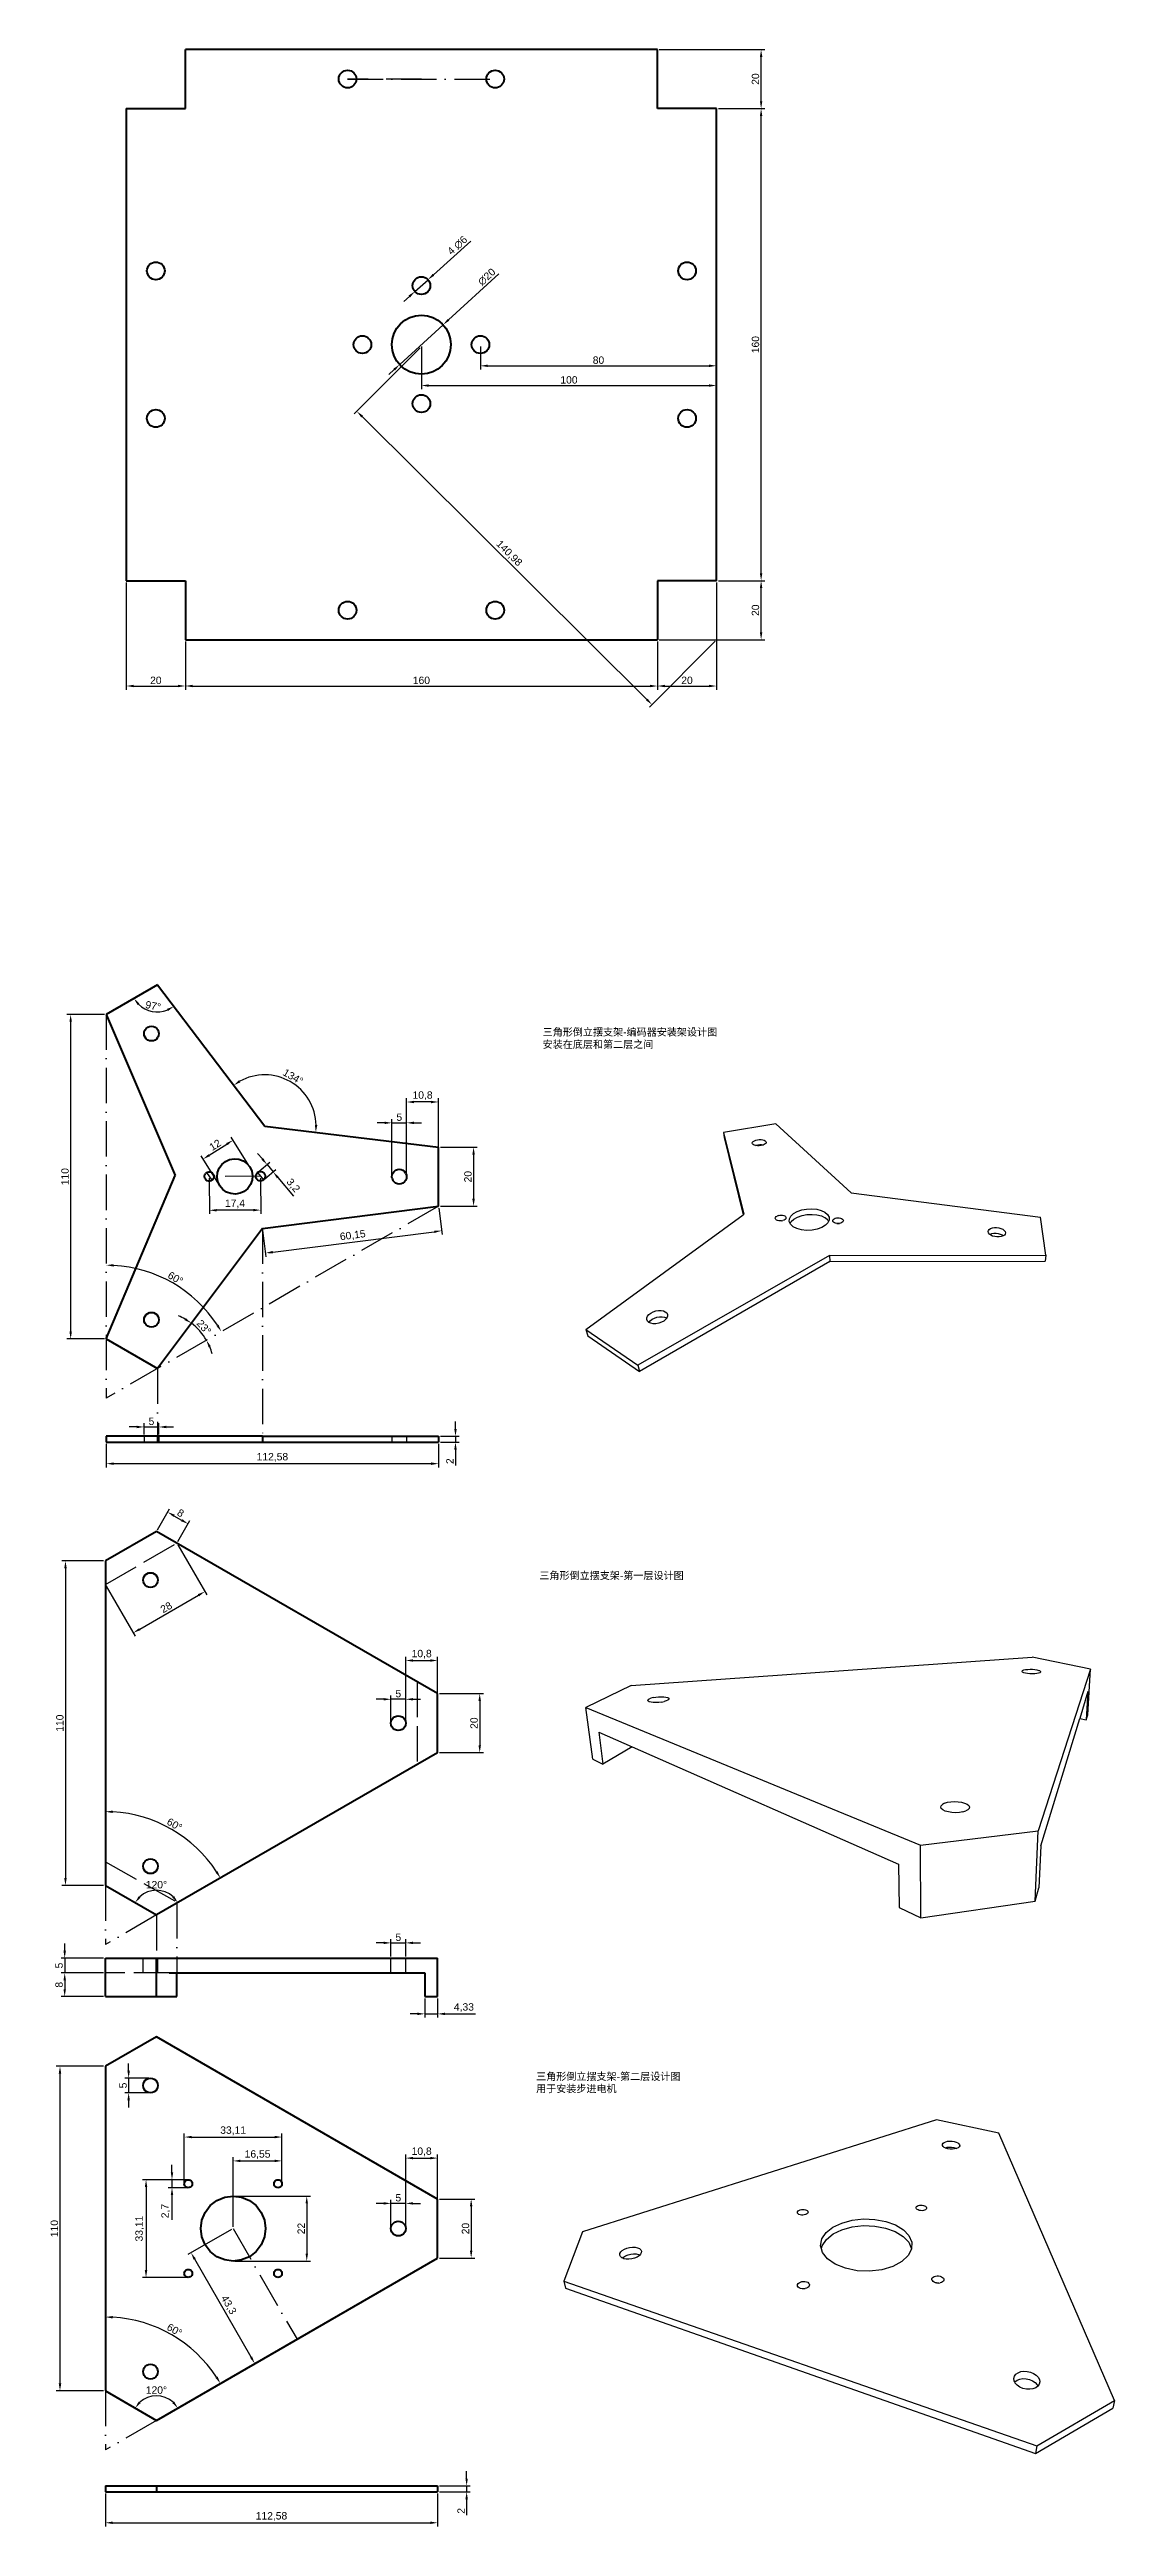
# Model space of a CAD drawing. Header units: millimetres. Extents: x 25 to 2355, y -27 to 1078.
# Drawn here: x 25 to 386, y 24 to 864 of the extents above; entities that cross this region are included whole.
import ezdxf

# ---------------------------------------------------------------- set-up
doc = ezdxf.new("R2010")
doc.units = ezdxf.units.MM
doc.linetypes.add('ACAD_ISO02W100', pattern=[15, 12, -3])
doc.linetypes.add('ACAD_ISO10W100', pattern=[18, 12, -3, 0, -3])
doc.layers.get('0').update_dxf_attribs({"lineweight": 50})
for name, color, linetype in [('标注', 2, 'Continuous'), ('结构 细线', 4, 'Continuous'), ('虚线', 7, 'ACAD_ISO02W100'), ('辅助线', 3, 'ACAD_ISO10W100')]:
    doc.layers.add(name, color=color, linetype=linetype)
doc.styles.get("Standard").update_dxf_attribs({"font": 'arial.ttf'})
doc.dimstyles.new('ISO-25', dxfattribs={"dimtxt": 2.5, "dimasz": 2.5, "dimexe": 1.25, "dimexo": 0.625, "dimtad": 1, "dimtxsty": 'Standard', "dimcen": 2.5, "dimadec": 0, "dimazin": 0, "dimtfac": 1, "dimtmove": 0, "dimatfit": 3, "dimfxl": 1, "dimarcsym": 0})

msp = doc.modelspace()

# ---------------------------------------------------------------- texts
at = {"char_height": 2.5, "attachment_point": 1}
for s, width, insert in [('{\\fSTFangsong|b0|i0|c134|p2;三角形倒立摆支架}-{\\fSTFangsong|b0|i0|c134|p2;编码器安装架设计图\\P安装在底层和第二层之间}', 68.13622, (192.026, 531.876)), ('{\\fSTFangsong|b0|i0|c134|p2;三角形倒立摆支架}-{\\fSTFangsong|b0|i0|c134|p2;第一层设计图}', 64.00738, (190.92, 347.728)), ('{\\fSTFangsong|b0|i0|c134|p2;三角形倒立摆支架}-{\\fSTFangsong|b0|i0|c134|p2;第二层设计图}\\P{\\fSTFangsong|b0|i0|c134|p2;用于安装步进电机}', 64.00738, (189.813, 177.98))]:
    msp.add_mtext_dynamic_manual_height_columns(s, width=width, gutter_width=12.5, heights=[0], dxfattribs=dict(at, insert=insert))

# ---------------------------------------------------------------- blocks, each defined once
blk = doc.blocks.new('*D5')
at = {"layer": 'Defpoints', "color": 0, "transparency": 16777216}
for p in [(156.43, 135.17), (156.43, 115.17), (167.8, 115.17)]:
    blk.add_point(p, dxfattribs=at)
at = {"layer": '标注', "color": 0, "lineweight": -2, "transparency": 16777216}
for p, q in [((157.05, 135.17), (169.05, 135.17)), ((167.8, 132.67), (167.8, 117.67)), ((157.05, 115.17), (169.05, 115.17))]:
    blk.add_line(p, q, dxfattribs=at)
at = {"layer": '标注', "color": 0, "transparency": 16777216}
for points in [[(167.39, 132.67), (168.22, 132.67), (167.8, 135.17)], [(167.39, 117.67), (168.22, 117.67), (167.8, 115.17)]]:
    blk.add_solid(points, dxfattribs=at)
at = {"layer": '标注', "color": 0, "transparency": 16777216, "insert": (165.9, 125.17), "char_height": 2.5, "attachment_point": 5, "rotation": 90}
blk.add_mtext('20', dxfattribs=at)
blk = doc.blocks.new('*D6')
at = {"layer": 'Defpoints', "color": 0, "transparency": 16777216}
for p in [(43.84, 180.17), (156.43, 115.17), (72.78, 84.65), (43.84, 70.17), (61.16, 60.17)]:
    blk.add_point(p, dxfattribs=at)
at = {"layer": '标注', "color": 0, "lineweight": -2, "transparency": 16777216}
blk.add_arc((43.84, 50.17), 45.02, 33.18214, 86.81786, dxfattribs=at)
at = {"layer": '标注', "color": 0, "transparency": 16777216}
for points in [[(46.33, 94.7), (46.35, 95.53), (43.84, 95.19)], [(81.88, 75.03), (81.17, 74.59), (82.83, 72.68)]]:
    blk.add_solid(points, dxfattribs=at)
at = {"layer": '标注', "color": 0, "transparency": 16777216, "insert": (67.3, 90.8), "char_height": 2.5, "attachment_point": 5, "rotation": 330}
blk.add_mtext('60°', dxfattribs=at)
blk = doc.blocks.new('*D7')
at = {"layer": 'Defpoints', "color": 0, "transparency": 16777216}
for p in [(51.73, 171.15), (59.15, 176.15), (59.15, 171.15)]:
    blk.add_point(p, dxfattribs=at)
at = {"layer": '标注', "color": 0, "lineweight": -2, "transparency": 16777216}
for p, q in [((51.73, 178.65), (51.73, 181.15)), ((58.53, 176.15), (50.48, 176.15)), ((58.53, 171.15), (50.48, 171.15)), ((51.73, 176.15), (51.73, 171.15)), ((51.73, 168.65), (51.73, 166.15))]:
    blk.add_line(p, q, dxfattribs=at)
at = {"layer": '标注', "color": 0, "transparency": 16777216}
for points in [[(51.32, 178.65), (52.15, 178.65), (51.73, 176.15)], [(51.32, 168.65), (52.15, 168.65), (51.73, 171.15)]]:
    blk.add_solid(points, dxfattribs=at)
at = {"layer": '标注', "color": 0, "transparency": 16777216, "insert": (49.84, 173.65), "char_height": 2.5, "attachment_point": 5, "rotation": 90}
blk.add_mtext('5', dxfattribs=at)
blk = doc.blocks.new('*D8')
at = {"layer": 'Defpoints', "color": 0, "transparency": 16777216}
for p in [(66.42, 139.02), (71.94, 141.72), (71.94, 139.02)]:
    blk.add_point(p, dxfattribs=at)
at = {"layer": '标注', "color": 0, "lineweight": -2, "transparency": 16777216}
for p, q in [((66.42, 144.22), (66.42, 146.72)), ((71.32, 141.72), (65.17, 141.72)), ((71.32, 139.02), (65.17, 139.02)), ((66.42, 141.72), (66.42, 139.02)), ((66.42, 136.52), (66.42, 128.18))]:
    blk.add_line(p, q, dxfattribs=at)
at = {"layer": '标注', "color": 0, "transparency": 16777216}
for points in [[(66.01, 144.22), (66.84, 144.22), (66.42, 141.72)], [(66.01, 136.52), (66.84, 136.52), (66.42, 139.02)]]:
    blk.add_solid(points, dxfattribs=at)
at = {"layer": '标注', "color": 0, "transparency": 16777216, "insert": (64.3, 131.1), "char_height": 2.5, "attachment_point": 5, "rotation": 90}
blk.add_mtext('2,7', dxfattribs=at)
blk = doc.blocks.new('*D9')
at = {"layer": 'Defpoints', "color": 0, "transparency": 16777216}
for p in [(87.14, 136.17), (87.14, 114.17), (112.09, 114.17)]:
    blk.add_point(p, dxfattribs=at)
at = {"layer": '标注', "color": 0, "lineweight": -2, "transparency": 16777216}
for p, q in [((87.77, 136.17), (113.34, 136.17)), ((112.09, 133.67), (112.09, 116.67)), ((87.77, 114.17), (113.34, 114.17))]:
    blk.add_line(p, q, dxfattribs=at)
at = {"layer": '标注', "color": 0, "transparency": 16777216}
for points in [[(111.68, 133.67), (112.51, 133.67), (112.09, 136.17)], [(111.68, 116.67), (112.51, 116.67), (112.09, 114.17)]]:
    blk.add_solid(points, dxfattribs=at)
at = {"layer": '标注', "color": 0, "transparency": 16777216, "insert": (110.21, 125.17), "char_height": 2.5, "attachment_point": 5, "rotation": 90}
blk.add_mtext('22', dxfattribs=at)
blk = doc.blocks.new('*D10')
at = {"layer": 'Defpoints', "color": 0, "transparency": 16777216}
for p in [(156.43, 37.97), (156.43, 35.97), (166.27, 35.97)]:
    blk.add_point(p, dxfattribs=at)
at = {"layer": '标注', "color": 0, "lineweight": -2, "transparency": 16777216}
for p, q in [((166.27, 40.47), (166.27, 42.97)), ((157.05, 37.97), (167.52, 37.97)), ((157.05, 35.97), (167.52, 35.97)), ((166.27, 37.97), (166.27, 35.97)), ((166.27, 33.47), (166.27, 28.06))]:
    blk.add_line(p, q, dxfattribs=at)
at = {"layer": '标注', "color": 0, "transparency": 16777216}
for points in [[(165.86, 40.47), (166.69, 40.47), (166.27, 37.97)], [(165.86, 33.47), (166.69, 33.47), (166.27, 35.97)]]:
    blk.add_solid(points, dxfattribs=at)
at = {"layer": '标注', "color": 0, "transparency": 16777216, "insert": (164.39, 29.51), "char_height": 2.5, "attachment_point": 5, "rotation": 90}
blk.add_mtext('2', dxfattribs=at)
blk = doc.blocks.new('*D11')
at = {"layer": 'Defpoints', "color": 0, "transparency": 16777216}
for p in [(156.43, 149.05), (145.63, 125.17), (156.43, 125.17)]:
    blk.add_point(p, dxfattribs=at)
at = {"layer": '标注', "color": 0, "lineweight": -2, "transparency": 16777216}
for p, q in [((145.63, 125.79), (145.63, 150.3)), ((148.13, 149.05), (153.93, 149.05)), ((156.43, 125.79), (156.43, 150.3))]:
    blk.add_line(p, q, dxfattribs=at)
at = {"layer": '标注', "color": 0, "transparency": 16777216}
for points in [[(148.13, 149.46), (148.13, 148.63), (145.63, 149.05)], [(153.93, 149.46), (153.93, 148.63), (156.43, 149.05)]]:
    blk.add_solid(points, dxfattribs=at)
at = {"layer": '标注', "color": 0, "transparency": 16777216, "insert": (151.03, 151.17), "char_height": 2.5, "attachment_point": 5}
blk.add_mtext('10,8', dxfattribs=at)
blk = doc.blocks.new('*D12')
at = {"layer": 'Defpoints', "color": 0, "transparency": 16777216}
for p in [(140.63, 133.71), (140.63, 125.17), (145.63, 125.17)]:
    blk.add_point(p, dxfattribs=at)
at = {"layer": '标注', "color": 0, "lineweight": -2, "transparency": 16777216}
for p, q in [((140.63, 125.79), (140.63, 134.96)), ((145.63, 125.79), (145.63, 134.96)), ((138.13, 133.71), (135.63, 133.71)), ((145.63, 133.71), (140.63, 133.71)), ((148.13, 133.71), (150.63, 133.71))]:
    blk.add_line(p, q, dxfattribs=at)
at = {"layer": '标注', "color": 0, "transparency": 16777216}
for points in [[(138.13, 134.13), (138.13, 133.29), (140.63, 133.71)], [(148.13, 134.13), (148.13, 133.29), (145.63, 133.71)]]:
    blk.add_solid(points, dxfattribs=at)
at = {"layer": '标注', "color": 0, "transparency": 16777216, "insert": (143.13, 135.6), "char_height": 2.5, "attachment_point": 5}
blk.add_mtext('5', dxfattribs=at)
blk = doc.blocks.new('*D13')
at = {"layer": 'Defpoints', "color": 0, "transparency": 16777216}
for p in [(71.94, 141.72), (57.63, 108.61), (71.94, 108.61)]:
    blk.add_point(p, dxfattribs=at)
at = {"layer": '标注', "color": 0, "lineweight": -2, "transparency": 16777216}
for p, q in [((71.32, 141.72), (56.38, 141.72)), ((57.63, 139.22), (57.63, 111.11)), ((71.32, 108.61), (56.38, 108.61))]:
    blk.add_line(p, q, dxfattribs=at)
at = {"layer": '标注', "color": 0, "transparency": 16777216}
for points in [[(57.21, 139.22), (58.05, 139.22), (57.63, 141.72)], [(57.21, 111.11), (58.05, 111.11), (57.63, 108.61)]]:
    blk.add_solid(points, dxfattribs=at)
at = {"layer": '标注', "color": 0, "transparency": 16777216, "insert": (55.5, 125.17), "char_height": 2.5, "attachment_point": 5, "rotation": 90}
blk.add_mtext('33,11', dxfattribs=at)
blk = doc.blocks.new('*D14')
at = {"layer": 'Defpoints', "color": 0, "transparency": 16777216}
for p in [(103.7, 156.18), (70.59, 140.37), (103.7, 140.37)]:
    blk.add_point(p, dxfattribs=at)
at = {"layer": '标注', "color": 0, "lineweight": -2, "transparency": 16777216}
for p, q in [((70.59, 141), (70.59, 157.43)), ((73.09, 156.18), (101.2, 156.18)), ((103.7, 141), (103.7, 157.43))]:
    blk.add_line(p, q, dxfattribs=at)
at = {"layer": '标注', "color": 0, "transparency": 16777216}
for points in [[(73.09, 156.59), (73.09, 155.76), (70.59, 156.18)], [(101.2, 156.59), (101.2, 155.76), (103.7, 156.18)]]:
    blk.add_solid(points, dxfattribs=at)
at = {"layer": '标注', "color": 0, "transparency": 16777216, "insert": (87.14, 158.3), "char_height": 2.5, "attachment_point": 5}
blk.add_mtext('33,11', dxfattribs=at)
blk = doc.blocks.new('*D15')
at = {"layer": 'Defpoints', "color": 0, "transparency": 16777216}
for p in [(156.43, 115.17), (43.84, 70.17), (64.02, 68.02), (61.16, 60.17), (61.16, 60.17)]:
    blk.add_point(p, dxfattribs=at)
at = {"layer": '标注', "color": 0, "lineweight": -2, "transparency": 16777216}
blk.add_arc((61.16, 60.17), 8.36, 47.20284, 132.79716, dxfattribs=at)
at = {"layer": '标注', "color": 0, "transparency": 16777216}
for points in [[(55.81, 66.04), (55.16, 66.56), (53.92, 64.35)], [(67.17, 66.56), (66.52, 66.04), (68.4, 64.35)]]:
    blk.add_solid(points, dxfattribs=at)
at = {"layer": '标注', "color": 0, "transparency": 16777216, "insert": (61.16, 70.43), "char_height": 2.5, "attachment_point": 5}
blk.add_mtext('120°', dxfattribs=at)
blk = doc.blocks.new('*D16')
at = {"layer": 'Defpoints', "color": 0, "transparency": 16777216}
for p in [(87.14, 125.17), (72.88, 116.96), (108.73, 87.63)]:
    blk.add_point(p, dxfattribs=at)
at = {"layer": '标注', "color": 0, "lineweight": -2, "transparency": 16777216}
for p, q in [((86.6, 124.86), (71.79, 116.34)), ((93.22, 81.59), (74.12, 114.8)), ((108.19, 87.32), (93.38, 78.8))]:
    blk.add_line(p, q, dxfattribs=at)
at = {"layer": '标注', "color": 0, "transparency": 16777216}
for points in [[(74.49, 115.01), (73.76, 114.59), (72.88, 116.96)], [(93.58, 81.8), (92.86, 81.39), (94.46, 79.43)]]:
    blk.add_solid(points, dxfattribs=at)
at = {"layer": '标注', "color": 0, "transparency": 16777216, "insert": (85.51, 99.26), "char_height": 2.5, "attachment_point": 5, "rotation": 299.89939}
blk.add_mtext('43,3', dxfattribs=at)
blk = doc.blocks.new('*D17')
at = {"layer": 'Defpoints', "color": 0, "transparency": 16777216}
for p in [(103.7, 148.1), (103.7, 140.37), (87.14, 125.17)]:
    blk.add_point(p, dxfattribs=at)
at = {"layer": '标注', "color": 0, "lineweight": -2, "transparency": 16777216}
for p, q in [((87.14, 125.79), (87.14, 149.35)), ((89.64, 148.1), (101.2, 148.1)), ((103.7, 141), (103.7, 149.35))]:
    blk.add_line(p, q, dxfattribs=at)
at = {"layer": '标注', "color": 0, "transparency": 16777216}
for points in [[(89.64, 148.52), (89.64, 147.69), (87.14, 148.1)], [(101.2, 148.52), (101.2, 147.69), (103.7, 148.1)]]:
    blk.add_solid(points, dxfattribs=at)
at = {"layer": '标注', "color": 0, "transparency": 16777216, "insert": (95.42, 150.23), "char_height": 2.5, "attachment_point": 5}
blk.add_mtext('16,55', dxfattribs=at)
blk = doc.blocks.new('*D4')
at = {"layer": 'Defpoints', "color": 0, "transparency": 16777216}
for p in [(43.84, 180.17), (28.47, 70.17), (43.84, 70.17)]:
    blk.add_point(p, dxfattribs=at)
at = {"layer": '标注', "color": 0, "lineweight": -2, "transparency": 16777216}
for p, q in [((43.22, 180.17), (27.22, 180.17)), ((28.47, 177.67), (28.47, 72.67)), ((43.22, 70.17), (27.22, 70.17))]:
    blk.add_line(p, q, dxfattribs=at)
at = {"layer": '标注', "color": 0, "transparency": 16777216}
for points in [[(28.05, 177.67), (28.89, 177.67), (28.47, 180.17)], [(28.05, 72.67), (28.89, 72.67), (28.47, 70.17)]]:
    blk.add_solid(points, dxfattribs=at)
at = {"layer": '标注', "color": 0, "transparency": 16777216, "insert": (26.57, 125.17), "char_height": 2.5, "attachment_point": 5, "rotation": 90}
blk.add_mtext('110', dxfattribs=at)
blk = doc.blocks.new('*D18')
at = {"layer": 'Defpoints', "color": 0, "transparency": 16777216}
for p in [(43.84, 35.97), (156.43, 35.97), (156.43, 25.47)]:
    blk.add_point(p, dxfattribs=at)
at = {"layer": '标注', "color": 0, "lineweight": -2, "transparency": 16777216}
for p, q in [((43.84, 35.34), (43.84, 24.22)), ((156.43, 35.34), (156.43, 24.22)), ((46.34, 25.47), (153.93, 25.47))]:
    blk.add_line(p, q, dxfattribs=at)
at = {"layer": '标注', "color": 0, "transparency": 16777216}
for points in [[(46.34, 25.89), (46.34, 25.06), (43.84, 25.47)], [(153.93, 25.89), (153.93, 25.06), (156.43, 25.47)]]:
    blk.add_solid(points, dxfattribs=at)
at = {"layer": '标注', "color": 0, "transparency": 16777216, "insert": (100.13, 27.6), "char_height": 2.5, "attachment_point": 5}
blk.add_mtext('112,58', dxfattribs=at)
blk = doc.blocks.new('*D20')
at = {"layer": 'Defpoints', "color": 0, "transparency": 16777216}
for p in [(43.84, 351.44), (30.33, 241.44), (43.84, 241.44)]:
    blk.add_point(p, dxfattribs=at)
at = {"layer": '标注', "color": 0, "lineweight": -2, "transparency": 16777216}
for p, q in [((43.22, 351.44), (29.08, 351.44)), ((30.33, 348.94), (30.33, 243.94)), ((43.22, 241.44), (29.08, 241.44))]:
    blk.add_line(p, q, dxfattribs=at)
at = {"layer": '标注', "color": 0, "transparency": 16777216}
for points in [[(29.91, 348.94), (30.75, 348.94), (30.33, 351.44)], [(29.91, 243.94), (30.75, 243.94), (30.33, 241.44)]]:
    blk.add_solid(points, dxfattribs=at)
at = {"layer": '标注', "color": 0, "transparency": 16777216, "insert": (28.43, 296.44), "char_height": 2.5, "attachment_point": 5, "rotation": 90}
blk.add_mtext('110', dxfattribs=at)
blk = doc.blocks.new('*D21')
at = {"layer": 'Defpoints', "color": 0, "transparency": 16777216}
for p in [(156.43, 306.44), (156.43, 286.44), (170.7, 286.44)]:
    blk.add_point(p, dxfattribs=at)
at = {"layer": '标注', "color": 0, "lineweight": -2, "transparency": 16777216}
for p, q in [((157.05, 306.44), (171.95, 306.44)), ((170.7, 303.94), (170.7, 288.94)), ((157.05, 286.44), (171.95, 286.44))]:
    blk.add_line(p, q, dxfattribs=at)
at = {"layer": '标注', "color": 0, "transparency": 16777216}
for points in [[(170.28, 303.94), (171.12, 303.94), (170.7, 306.44)], [(170.28, 288.94), (171.12, 288.94), (170.7, 286.44)]]:
    blk.add_solid(points, dxfattribs=at)
at = {"layer": '标注', "color": 0, "transparency": 16777216, "insert": (168.8, 296.44), "char_height": 2.5, "attachment_point": 5, "rotation": 90}
blk.add_mtext('20', dxfattribs=at)
blk = doc.blocks.new('*D22')
at = {"layer": 'Defpoints', "color": 0, "transparency": 16777216}
for p in [(156.43, 317.67), (145.63, 296.44), (156.43, 296.44)]:
    blk.add_point(p, dxfattribs=at)
at = {"layer": '标注', "color": 0, "lineweight": -2, "transparency": 16777216}
for p, q in [((145.63, 297.06), (145.63, 318.92)), ((148.13, 317.67), (153.93, 317.67)), ((156.43, 297.06), (156.43, 318.92))]:
    blk.add_line(p, q, dxfattribs=at)
at = {"layer": '标注', "color": 0, "transparency": 16777216}
for points in [[(148.13, 318.09), (148.13, 317.25), (145.63, 317.67)], [(153.93, 318.09), (153.93, 317.25), (156.43, 317.67)]]:
    blk.add_solid(points, dxfattribs=at)
at = {"layer": '标注', "color": 0, "transparency": 16777216, "insert": (151.03, 319.8), "char_height": 2.5, "attachment_point": 5}
blk.add_mtext('10,8', dxfattribs=at)
blk = doc.blocks.new('*D23')
at = {"layer": 'Defpoints', "color": 0, "transparency": 16777216}
for p in [(140.63, 304.53), (140.63, 296.44), (145.63, 296.44)]:
    blk.add_point(p, dxfattribs=at)
at = {"layer": '标注', "color": 0, "lineweight": -2, "transparency": 16777216}
for p, q in [((138.13, 304.53), (135.63, 304.53)), ((140.63, 297.06), (140.63, 305.78)), ((145.63, 304.53), (140.63, 304.53)), ((145.63, 297.06), (145.63, 305.78)), ((148.13, 304.53), (150.63, 304.53))]:
    blk.add_line(p, q, dxfattribs=at)
at = {"layer": '标注', "color": 0, "transparency": 16777216}
for points in [[(138.13, 304.94), (138.13, 304.11), (140.63, 304.53)], [(148.13, 304.94), (148.13, 304.11), (145.63, 304.53)]]:
    blk.add_solid(points, dxfattribs=at)
at = {"layer": '标注', "color": 0, "transparency": 16777216, "insert": (143.13, 306.42), "char_height": 2.5, "attachment_point": 5}
blk.add_mtext('5', dxfattribs=at)
blk = doc.blocks.new('*D30')
at = {"layer": 'Defpoints', "color": 0, "transparency": 16777216}
for p in [(43.84, 351.44), (156.43, 286.44), (72.78, 255.92), (43.84, 241.44), (61.16, 231.44)]:
    blk.add_point(p, dxfattribs=at)
at = {"layer": '标注', "color": 0, "lineweight": -2, "transparency": 16777216}
blk.add_arc((43.84, 221.44), 45.02, 33.18214, 86.81786, dxfattribs=at)
at = {"layer": '标注', "color": 0, "transparency": 16777216}
for points in [[(46.33, 265.97), (46.35, 266.8), (43.84, 266.46)], [(81.88, 246.29), (81.17, 245.86), (82.83, 243.95)]]:
    blk.add_solid(points, dxfattribs=at)
at = {"layer": '标注', "color": 0, "transparency": 16777216, "insert": (67.3, 262.07), "char_height": 2.5, "attachment_point": 5, "rotation": 330}
blk.add_mtext('60°', dxfattribs=at)
blk = doc.blocks.new('*D31')
at = {"layer": 'Defpoints', "color": 0, "transparency": 16777216}
for p in [(156.43, 286.44), (43.84, 241.44), (64.02, 239.29), (61.16, 231.44), (61.16, 231.44)]:
    blk.add_point(p, dxfattribs=at)
at = {"layer": '标注', "color": 0, "lineweight": -2, "transparency": 16777216}
blk.add_arc((61.16, 231.44), 8.36, 47.20284, 132.79716, dxfattribs=at)
at = {"layer": '标注', "color": 0, "transparency": 16777216}
for points in [[(55.81, 237.31), (55.16, 237.83), (53.92, 235.61)], [(67.17, 237.83), (66.52, 237.31), (68.4, 235.61)]]:
    blk.add_solid(points, dxfattribs=at)
at = {"layer": '标注', "color": 0, "transparency": 16777216, "insert": (61.16, 241.7), "char_height": 2.5, "attachment_point": 5}
blk.add_mtext('120°', dxfattribs=at)
blk = doc.blocks.new('*D32')
at = {"layer": 'Defpoints', "color": 0, "transparency": 16777216}
for p in [(61.16, 361.44), (71.87, 363.98), (68.09, 357.44)]:
    blk.add_point(p, dxfattribs=at)
at = {"layer": '标注', "color": 0, "lineweight": -2, "transparency": 16777216}
for p, q in [((61.48, 361.98), (65.56, 369.06)), ((67.1, 366.73), (69.7, 365.23)), ((68.4, 357.98), (72.49, 365.06))]:
    blk.add_line(p, q, dxfattribs=at)
at = {"layer": '标注', "color": 0, "transparency": 16777216}
for points in [[(67.31, 367.09), (66.9, 366.37), (64.94, 367.98)], [(69.91, 365.59), (69.49, 364.87), (71.87, 363.98)]]:
    blk.add_solid(points, dxfattribs=at)
at = {"layer": '标注', "color": 0, "transparency": 16777216, "insert": (69.35, 367.62), "char_height": 2.5, "attachment_point": 5, "rotation": 330}
blk.add_mtext('8', dxfattribs=at)
blk = doc.blocks.new('*D33')
at = {"layer": 'Defpoints', "color": 0, "transparency": 16777216}
for p in [(68.09, 357.44), (43.84, 343.44), (77.56, 341.04)]:
    blk.add_point(p, dxfattribs=at)
at = {"layer": '标注', "color": 0, "lineweight": -2, "transparency": 16777216}
for p, q in [((68.4, 356.89), (78.18, 339.95)), ((44.15, 342.89), (53.94, 325.95)), ((55.48, 328.29), (75.39, 339.79))]:
    blk.add_line(p, q, dxfattribs=at)
at = {"layer": '标注', "color": 0, "transparency": 16777216}
for points in [[(75.19, 340.15), (75.6, 339.42), (77.56, 341.04)], [(55.27, 328.65), (55.68, 327.92), (53.31, 327.04)]]:
    blk.add_solid(points, dxfattribs=at)
at = {"layer": '标注', "color": 0, "transparency": 16777216, "insert": (64.48, 335.68), "char_height": 2.5, "attachment_point": 5, "rotation": 30}
blk.add_mtext('28', dxfattribs=at)
blk = doc.blocks.new('*D35')
at = {"layer": 'Defpoints', "color": 0, "transparency": 16777216}
for p in [(30.07, 211.79), (43.84, 216.79), (43.84, 211.79)]:
    blk.add_point(p, dxfattribs=at)
at = {"layer": '标注', "color": 0, "lineweight": -2, "transparency": 16777216}
for p, q in [((30.07, 219.29), (30.07, 221.79)), ((43.22, 216.79), (28.82, 216.79)), ((43.22, 211.79), (28.82, 211.79)), ((30.07, 216.79), (30.07, 211.79)), ((30.07, 209.29), (30.07, 206.79))]:
    blk.add_line(p, q, dxfattribs=at)
at = {"layer": '标注', "color": 0, "transparency": 16777216}
for points in [[(29.65, 219.29), (30.48, 219.29), (30.07, 216.79)], [(29.65, 209.29), (30.48, 209.29), (30.07, 211.79)]]:
    blk.add_solid(points, dxfattribs=at)
at = {"layer": '标注', "color": 0, "transparency": 16777216, "insert": (28.17, 214.29), "char_height": 2.5, "attachment_point": 5, "rotation": 90}
blk.add_mtext('5', dxfattribs=at)
blk = doc.blocks.new('*D36')
at = {"layer": 'Defpoints', "color": 0, "transparency": 16777216}
for p in [(43.84, 211.79), (30.07, 203.79), (43.84, 203.79)]:
    blk.add_point(p, dxfattribs=at)
at = {"layer": '标注', "color": 0, "lineweight": -2, "transparency": 16777216}
for p, q in [((43.22, 211.79), (28.82, 211.79)), ((43.22, 203.79), (28.82, 203.79)), ((30.07, 209.29), (30.07, 206.29))]:
    blk.add_line(p, q, dxfattribs=at)
at = {"layer": '标注', "color": 0, "transparency": 16777216}
for points in [[(29.65, 209.29), (30.48, 209.29), (30.07, 211.79)], [(29.65, 206.29), (30.48, 206.29), (30.07, 203.79)]]:
    blk.add_solid(points, dxfattribs=at)
at = {"layer": '标注', "color": 0, "transparency": 16777216, "insert": (28.16, 207.79), "char_height": 2.5, "attachment_point": 5, "rotation": 90}
blk.add_mtext('8', dxfattribs=at)
blk = doc.blocks.new('*D37')
at = {"layer": 'Defpoints', "color": 0, "transparency": 16777216}
for p in [(152.1, 203.79), (156.43, 203.79), (156.43, 197.92)]:
    blk.add_point(p, dxfattribs=at)
at = {"layer": '标注', "color": 0, "lineweight": -2, "transparency": 16777216}
for p, q in [((152.1, 203.17), (152.1, 196.67)), ((156.43, 203.17), (156.43, 196.67)), ((149.6, 197.92), (147.1, 197.92)), ((152.1, 197.92), (156.43, 197.92)), ((158.93, 197.92), (169.27, 197.92))]:
    blk.add_line(p, q, dxfattribs=at)
at = {"layer": '标注', "color": 0, "transparency": 16777216}
for points in [[(149.6, 198.34), (149.6, 197.51), (152.1, 197.92)], [(158.93, 198.34), (158.93, 197.51), (156.43, 197.92)]]:
    blk.add_solid(points, dxfattribs=at)
at = {"layer": '标注', "color": 0, "transparency": 16777216, "insert": (165.35, 200.05), "char_height": 2.5, "attachment_point": 5}
blk.add_mtext('4,33', dxfattribs=at)
blk = doc.blocks.new('*D38')
at = {"layer": 'Defpoints', "color": 0, "transparency": 16777216}
for p in [(145.63, 221.98), (140.63, 216.79), (145.63, 216.79)]:
    blk.add_point(p, dxfattribs=at)
at = {"layer": '标注', "color": 0, "lineweight": -2, "transparency": 16777216}
for p, q in [((138.13, 221.98), (135.63, 221.98)), ((140.63, 217.42), (140.63, 223.23)), ((140.63, 221.98), (145.63, 221.98)), ((145.63, 217.42), (145.63, 223.23)), ((148.13, 221.98), (150.63, 221.98))]:
    blk.add_line(p, q, dxfattribs=at)
at = {"layer": '标注', "color": 0, "transparency": 16777216}
for points in [[(138.13, 222.4), (138.13, 221.56), (140.63, 221.98)], [(148.13, 222.4), (148.13, 221.56), (145.63, 221.98)]]:
    blk.add_solid(points, dxfattribs=at)
at = {"layer": '标注', "color": 0, "transparency": 16777216, "insert": (143.13, 223.88), "char_height": 2.5, "attachment_point": 5}
blk.add_mtext('5', dxfattribs=at)
blk = doc.blocks.new('*D41')
at = {"layer": 'Defpoints', "color": 0, "transparency": 16777216}
for p in [(61.96, 396.81), (56.96, 393.66), (61.96, 393.66)]:
    blk.add_point(p, dxfattribs=at)
at = {"layer": '标注', "color": 0, "lineweight": -2, "transparency": 16777216}
for p, q in [((54.46, 396.81), (51.96, 396.81)), ((56.96, 394.29), (56.96, 398.06)), ((56.96, 396.81), (61.96, 396.81)), ((61.96, 394.29), (61.96, 398.06)), ((64.46, 396.81), (66.96, 396.81))]:
    blk.add_line(p, q, dxfattribs=at)
at = {"layer": '标注', "color": 0, "transparency": 16777216}
for points in [[(54.46, 397.22), (54.46, 396.39), (56.96, 396.81)], [(64.46, 397.22), (64.46, 396.39), (61.96, 396.81)]]:
    blk.add_solid(points, dxfattribs=at)
at = {"layer": '标注', "color": 0, "transparency": 16777216, "insert": (59.46, 398.7), "char_height": 2.5, "attachment_point": 5}
blk.add_mtext('5', dxfattribs=at)
blk = doc.blocks.new('*D42')
at = {"layer": 'Defpoints', "color": 0, "transparency": 16777216}
for p in [(44.15, 536.62), (156.74, 471.62), (73.09, 441.1), (44.15, 426.62), (61.48, 416.62)]:
    blk.add_point(p, dxfattribs=at)
at = {"layer": '标注', "color": 0, "lineweight": -2, "transparency": 16777216}
blk.add_arc((44.15, 406.62), 45.02, 33.18214, 86.81786, dxfattribs=at)
at = {"layer": '标注', "color": 0, "transparency": 16777216}
for points in [[(46.64, 451.15), (46.67, 451.98), (44.15, 451.64)], [(82.19, 431.47), (81.48, 431.04), (83.14, 429.13)]]:
    blk.add_solid(points, dxfattribs=at)
at = {"layer": '标注', "color": 0, "transparency": 16777216, "insert": (67.61, 447.25), "char_height": 2.5, "attachment_point": 5, "rotation": 330}
blk.add_mtext('60°', dxfattribs=at)
blk = doc.blocks.new('*D43')
at = {"layer": 'Defpoints', "color": 0, "transparency": 16777216}
for p in [(87.11, 493.98), (82.65, 478.53), (92.81, 484.93)]:
    blk.add_point(p, dxfattribs=at)
at = {"layer": '标注', "color": 0, "lineweight": -2, "transparency": 16777216}
for p, q in [((82.32, 479.06), (76.29, 488.64)), ((79.07, 488.91), (84.99, 492.64)), ((92.47, 485.45), (86.44, 495.03))]:
    blk.add_line(p, q, dxfattribs=at)
at = {"layer": '标注', "color": 0, "transparency": 16777216}
for points in [[(78.85, 489.26), (79.29, 488.56), (76.95, 487.58)], [(84.77, 493), (85.21, 492.29), (87.11, 493.98)]]:
    blk.add_solid(points, dxfattribs=at)
at = {"layer": '标注', "color": 0, "transparency": 16777216, "insert": (81.03, 492.37), "char_height": 2.5, "attachment_point": 5, "rotation": 32.20792}
blk.add_mtext('12', dxfattribs=at)
blk = doc.blocks.new('*D44')
at = {"layer": 'Defpoints', "color": 0, "transparency": 16777216}
for p in [(95.4, 482.99), (97.46, 480.54), (100.69, 483.24)]:
    blk.add_point(p, dxfattribs=at)
at = {"layer": '标注', "color": 0, "lineweight": -2, "transparency": 16777216}
for p, q in [((97.04, 487.62), (95.43, 489.53)), ((95.88, 483.39), (99.6, 486.5)), ((97.94, 480.94), (101.65, 484.05)), ((98.64, 485.7), (100.69, 483.24)), ((102.3, 481.33), (107.61, 474.98))]:
    blk.add_line(p, q, dxfattribs=at)
at = {"layer": '标注', "color": 0, "transparency": 16777216}
for points in [[(97.36, 487.88), (96.72, 487.35), (98.64, 485.7)], [(102.62, 481.59), (101.98, 481.06), (100.69, 483.24)]]:
    blk.add_solid(points, dxfattribs=at)
at = {"layer": '标注', "color": 0, "transparency": 16777216, "insert": (107.39, 478.56), "char_height": 2.5, "attachment_point": 5, "rotation": 309.90697}
blk.add_mtext('3,2', dxfattribs=at)
blk = doc.blocks.new('*D45')
at = {"layer": 'Defpoints', "color": 0, "transparency": 16777216}
for p in [(145.94, 499.86), (140.94, 481.62), (145.94, 481.62)]:
    blk.add_point(p, dxfattribs=at)
at = {"layer": '标注', "color": 0, "lineweight": -2, "transparency": 16777216}
for p, q in [((138.44, 499.86), (135.94, 499.86)), ((140.94, 482.24), (140.94, 501.11)), ((140.94, 499.86), (145.94, 499.86)), ((145.94, 482.24), (145.94, 501.11)), ((148.44, 499.86), (150.94, 499.86))]:
    blk.add_line(p, q, dxfattribs=at)
at = {"layer": '标注', "color": 0, "transparency": 16777216}
for points in [[(138.44, 500.28), (138.44, 499.44), (140.94, 499.86)], [(148.44, 500.28), (148.44, 499.44), (145.94, 499.86)]]:
    blk.add_solid(points, dxfattribs=at)
at = {"layer": '标注', "color": 0, "transparency": 16777216, "insert": (143.44, 501.76), "char_height": 2.5, "attachment_point": 5}
blk.add_mtext('5', dxfattribs=at)
blk = doc.blocks.new('*D46')
at = {"layer": 'Defpoints', "color": 0, "transparency": 16777216}
for p in [(44.15, 536.62), (32.08, 426.62), (44.15, 426.62)]:
    blk.add_point(p, dxfattribs=at)
at = {"layer": '标注', "color": 0, "lineweight": -2, "transparency": 16777216}
for p, q in [((43.53, 536.62), (30.83, 536.62)), ((32.08, 534.12), (32.08, 429.12)), ((43.53, 426.62), (30.83, 426.62))]:
    blk.add_line(p, q, dxfattribs=at)
at = {"layer": '标注', "color": 0, "transparency": 16777216}
for points in [[(31.67, 534.12), (32.5, 534.12), (32.08, 536.62)], [(31.67, 429.12), (32.5, 429.12), (32.08, 426.62)]]:
    blk.add_solid(points, dxfattribs=at)
at = {"layer": '标注', "color": 0, "transparency": 16777216, "insert": (30.18, 481.62), "char_height": 2.5, "attachment_point": 5, "rotation": 90}
blk.add_mtext('110', dxfattribs=at)
blk = doc.blocks.new('*D47')
at = {"layer": 'Defpoints', "color": 0, "transparency": 16777216}
for p in [(156.74, 471.62), (97.06, 464.07), (157.79, 463.28)]:
    blk.add_point(p, dxfattribs=at)
at = {"layer": '标注', "color": 0, "lineweight": -2, "transparency": 16777216}
for p, q in [((156.82, 471), (157.95, 462.04)), ((97.14, 463.45), (98.27, 454.5)), ((100.6, 456.06), (155.31, 462.97))]:
    blk.add_line(p, q, dxfattribs=at)
at = {"layer": '标注', "color": 0, "transparency": 16777216}
for points in [[(155.26, 463.38), (155.36, 462.56), (157.79, 463.28)], [(100.54, 456.47), (100.65, 455.64), (98.12, 455.74)]]:
    blk.add_solid(points, dxfattribs=at)
at = {"layer": '标注', "color": 0, "transparency": 16777216, "insert": (127.69, 461.62), "char_height": 2.5, "attachment_point": 5, "rotation": 7.20299}
blk.add_mtext('60,15', dxfattribs=at)
blk = doc.blocks.new('*D48')
at = {"layer": 'Defpoints', "color": 0, "transparency": 16777216}
for p in [(156.74, 491.62), (156.74, 471.62), (168.62, 471.62)]:
    blk.add_point(p, dxfattribs=at)
at = {"layer": '标注', "color": 0, "lineweight": -2, "transparency": 16777216}
for p, q in [((157.36, 491.62), (169.87, 491.62)), ((168.62, 489.12), (168.62, 474.12)), ((157.36, 471.62), (169.87, 471.62))]:
    blk.add_line(p, q, dxfattribs=at)
at = {"layer": '标注', "color": 0, "transparency": 16777216}
for points in [[(168.2, 489.12), (169.04, 489.12), (168.62, 491.62)], [(168.2, 474.12), (169.04, 474.12), (168.62, 471.62)]]:
    blk.add_solid(points, dxfattribs=at)
at = {"layer": '标注', "color": 0, "transparency": 16777216, "insert": (166.72, 481.62), "char_height": 2.5, "attachment_point": 5, "rotation": 90}
blk.add_mtext('20', dxfattribs=at)
blk = doc.blocks.new('*D49')
at = {"layer": 'Defpoints', "color": 0, "transparency": 16777216}
for p in [(145.94, 506.93), (145.94, 481.62), (156.74, 481.62)]:
    blk.add_point(p, dxfattribs=at)
at = {"layer": '标注', "color": 0, "lineweight": -2, "transparency": 16777216}
for p, q in [((145.94, 482.24), (145.94, 508.18)), ((154.24, 506.93), (148.44, 506.93)), ((156.74, 482.24), (156.74, 508.18))]:
    blk.add_line(p, q, dxfattribs=at)
at = {"layer": '标注', "color": 0, "transparency": 16777216}
for points in [[(148.44, 507.34), (148.44, 506.51), (145.94, 506.93)], [(154.24, 507.34), (154.24, 506.51), (156.74, 506.93)]]:
    blk.add_solid(points, dxfattribs=at)
at = {"layer": '标注', "color": 0, "transparency": 16777216, "insert": (151.34, 509.06), "char_height": 2.5, "attachment_point": 5}
blk.add_mtext('10,8', dxfattribs=at)
blk = doc.blocks.new('*D50')
at = {"layer": 'Defpoints', "color": 0, "transparency": 16777216}
for p in [(79.03, 481.69), (96.43, 481.76), (79.08, 470.23)]:
    blk.add_point(p, dxfattribs=at)
at = {"layer": '标注', "color": 0, "lineweight": -2, "transparency": 16777216}
for p, q in [((79.03, 481.07), (79.08, 468.98)), ((96.43, 481.14), (96.48, 469.05)), ((93.98, 470.29), (81.58, 470.24))]:
    blk.add_line(p, q, dxfattribs=at)
at = {"layer": '标注', "color": 0, "transparency": 16777216}
for points in [[(81.58, 470.65), (81.58, 469.82), (79.08, 470.23)], [(93.98, 470.71), (93.98, 469.87), (96.48, 470.3)]]:
    blk.add_solid(points, dxfattribs=at)
at = {"layer": '标注', "color": 0, "transparency": 16777216, "insert": (87.77, 472.39), "char_height": 2.5, "attachment_point": 5, "rotation": 0.24313}
blk.add_mtext('17,4', dxfattribs=at)
blk = doc.blocks.new('*D51')
at = {"layer": 'Defpoints', "color": 0, "transparency": 16777216}
for p in [(156.74, 393.66), (156.74, 391.66), (162.5, 391.66)]:
    blk.add_point(p, dxfattribs=at)
at = {"layer": '标注', "color": 0, "lineweight": -2, "transparency": 16777216}
for p, q in [((162.5, 396.16), (162.5, 398.66)), ((157.36, 393.66), (163.75, 393.66)), ((157.36, 391.66), (163.75, 391.66)), ((162.5, 393.66), (162.5, 391.66)), ((162.5, 389.16), (162.5, 383.76))]:
    blk.add_line(p, q, dxfattribs=at)
at = {"layer": '标注', "color": 0, "transparency": 16777216}
for points in [[(162.08, 396.16), (162.91, 396.16), (162.5, 393.66)], [(162.08, 389.16), (162.91, 389.16), (162.5, 391.66)]]:
    blk.add_solid(points, dxfattribs=at)
at = {"layer": '标注', "color": 0, "transparency": 16777216, "insert": (160.61, 385.21), "char_height": 2.5, "attachment_point": 5, "rotation": 90}
blk.add_mtext('2', dxfattribs=at)
blk = doc.blocks.new('*D52')
at = {"layer": 'Defpoints', "color": 0, "transparency": 16777216}
for p in [(44.15, 391.66), (156.74, 391.66), (156.74, 384.37)]:
    blk.add_point(p, dxfattribs=at)
at = {"layer": '标注', "color": 0, "lineweight": -2, "transparency": 16777216}
for p, q in [((44.15, 391.04), (44.15, 383.12)), ((156.74, 391.04), (156.74, 383.12)), ((46.65, 384.37), (154.24, 384.37))]:
    blk.add_line(p, q, dxfattribs=at)
at = {"layer": '标注', "color": 0, "transparency": 16777216}
for points in [[(46.65, 384.79), (46.65, 383.95), (44.15, 384.37)], [(154.24, 384.79), (154.24, 383.95), (156.74, 384.37)]]:
    blk.add_solid(points, dxfattribs=at)
at = {"layer": '标注', "color": 0, "transparency": 16777216, "insert": (100.45, 386.5), "char_height": 2.5, "attachment_point": 5}
blk.add_mtext('112,58', dxfattribs=at)
blk = doc.blocks.new('*D53')
at = {"layer": 'Defpoints', "color": 0, "transparency": 16777216}
for p in [(61.48, 546.62), (111.61, 509.39), (97.84, 498.71), (97.84, 498.71), (156.74, 491.62)]:
    blk.add_point(p, dxfattribs=at)
at = {"layer": '标注', "color": 0, "lineweight": -2, "transparency": 16777216}
blk.add_arc((97.84, 498.71), 17.43, 1.36116, 118.97698, dxfattribs=at)
at = {"layer": '标注', "color": 0, "transparency": 16777216}
for points in [[(89.63, 513.6), (89.17, 514.3), (87.31, 512.59)], [(115.68, 499.1), (114.85, 499.14), (115.15, 496.62)]]:
    blk.add_solid(points, dxfattribs=at)
at = {"layer": '标注', "color": 0, "transparency": 16777216, "insert": (107.46, 515.48), "char_height": 2.5, "attachment_point": 5, "rotation": 330.16907}
blk.add_mtext('134°', dxfattribs=at)
blk = doc.blocks.new('*D54')
at = {"layer": 'Defpoints', "color": 0, "transparency": 16777216}
for p in [(156.74, 471.62), (97.06, 464.07), (76.67, 428.36), (61.48, 416.62), (44.15, 406.62)]:
    blk.add_point(p, dxfattribs=at)
at = {"layer": '标注', "color": 0, "lineweight": -2, "transparency": 16777216}
for start, end in [(60.60022, 68.06528), (30, 53.13515), (15.06988, 22.53494)]:
    blk.add_arc((61.48, 416.62), 19.2, start, end, dxfattribs=at)
at = {"layer": '标注', "color": 0, "transparency": 16777216}
for points in [[(71.13, 433.69), (70.67, 433), (72.99, 431.98)], [(78.84, 423.79), (79.58, 424.16), (78.1, 426.22)]]:
    blk.add_solid(points, dxfattribs=at)
at = {"layer": '标注', "color": 0, "transparency": 16777216, "insert": (77.26, 430.62), "char_height": 2.5, "attachment_point": 5, "rotation": 311.56758}
blk.add_mtext('23°', dxfattribs=at)
blk = doc.blocks.new('*D55')
at = {"layer": 'Defpoints', "color": 0, "transparency": 16777216}
for p in [(61.48, 546.62), (61.48, 546.62), (57.23, 538.49), (44.15, 536.62), (97.84, 498.71)]:
    blk.add_point(p, dxfattribs=at)
at = {"layer": '标注', "color": 0, "lineweight": -2, "transparency": 16777216}
blk.add_arc((61.48, 546.62), 9.17, 225.66826, 291.53473, dxfattribs=at)
at = {"layer": '标注', "color": 0, "transparency": 16777216}
for points in [[(54.74, 539.8), (55.4, 540.31), (53.53, 542.03)], [(64.64, 538.45), (65.05, 537.72), (67.02, 539.31)]]:
    blk.add_solid(points, dxfattribs=at)
at = {"layer": '标注', "color": 0, "transparency": 16777216, "insert": (60.04, 539.49), "char_height": 2.5, "attachment_point": 5, "rotation": 348.60149}
blk.add_mtext('97°', dxfattribs=at)
blk = doc.blocks.new('*D94')
at = {"layer": 'Defpoints', "color": 0, "transparency": 16777216}
for p in [(50.95, 683.57), (70.95, 663.57), (70.95, 647.89)]:
    blk.add_point(p, dxfattribs=at)
at = {"layer": '标注', "color": 0, "lineweight": -2, "transparency": 16777216}
for p, q in [((50.95, 682.95), (50.95, 646.64)), ((70.95, 662.95), (70.95, 646.64)), ((53.45, 647.89), (68.45, 647.89))]:
    blk.add_line(p, q, dxfattribs=at)
at = {"layer": '标注', "color": 0, "transparency": 16777216}
for points in [[(53.45, 648.31), (53.45, 647.48), (50.95, 647.89)], [(68.45, 648.31), (68.45, 647.48), (70.95, 647.89)]]:
    blk.add_solid(points, dxfattribs=at)
at = {"layer": '标注', "color": 0, "transparency": 16777216, "insert": (60.95, 649.8), "char_height": 2.5, "attachment_point": 5}
blk.add_mtext('20', dxfattribs=at)
blk = doc.blocks.new('*D95')
at = {"layer": 'Defpoints', "color": 0, "transparency": 16777216}
for p in [(70.95, 663.57), (230.95, 663.57), (230.95, 647.89)]:
    blk.add_point(p, dxfattribs=at)
at = {"layer": '标注', "color": 0, "lineweight": -2, "transparency": 16777216}
for p, q in [((70.95, 662.95), (70.95, 646.64)), ((230.95, 662.95), (230.95, 646.64)), ((73.45, 647.89), (228.45, 647.89))]:
    blk.add_line(p, q, dxfattribs=at)
at = {"layer": '标注', "color": 0, "transparency": 16777216}
for points in [[(73.45, 648.31), (73.45, 647.48), (70.95, 647.89)], [(228.45, 648.31), (228.45, 647.48), (230.95, 647.89)]]:
    blk.add_solid(points, dxfattribs=at)
at = {"layer": '标注', "color": 0, "transparency": 16777216, "insert": (150.95, 649.8), "char_height": 2.5, "attachment_point": 5}
blk.add_mtext('160', dxfattribs=at)
blk = doc.blocks.new('*D96')
at = {"layer": 'Defpoints', "color": 0, "transparency": 16777216}
for p in [(250.95, 683.57), (230.95, 663.57), (250.95, 647.89)]:
    blk.add_point(p, dxfattribs=at)
at = {"layer": '标注', "color": 0, "lineweight": -2, "transparency": 16777216}
for p, q in [((250.95, 682.95), (250.95, 646.64)), ((230.95, 662.95), (230.95, 646.64)), ((233.45, 647.89), (248.45, 647.89))]:
    blk.add_line(p, q, dxfattribs=at)
at = {"layer": '标注', "color": 0, "transparency": 16777216}
for points in [[(233.45, 648.31), (233.45, 647.48), (230.95, 647.89)], [(248.45, 648.31), (248.45, 647.48), (250.95, 647.89)]]:
    blk.add_solid(points, dxfattribs=at)
at = {"layer": '标注', "color": 0, "transparency": 16777216, "insert": (240.95, 649.8), "char_height": 2.5, "attachment_point": 5}
blk.add_mtext('20', dxfattribs=at)
blk = doc.blocks.new('*D97')
at = {"layer": 'Defpoints', "color": 0, "transparency": 16777216}
for p in [(250.95, 683.57), (266.06, 683.57), (230.95, 663.57)]:
    blk.add_point(p, dxfattribs=at)
at = {"layer": '标注', "color": 0, "lineweight": -2, "transparency": 16777216}
for p, q in [((251.57, 683.57), (267.31, 683.57)), ((266.06, 666.07), (266.06, 681.07)), ((231.57, 663.57), (267.31, 663.57))]:
    blk.add_line(p, q, dxfattribs=at)
at = {"layer": '标注', "color": 0, "transparency": 16777216}
for points in [[(265.65, 681.07), (266.48, 681.07), (266.06, 683.57)], [(265.65, 666.07), (266.48, 666.07), (266.06, 663.57)]]:
    blk.add_solid(points, dxfattribs=at)
at = {"layer": '标注', "color": 0, "transparency": 16777216, "insert": (264.16, 673.57), "char_height": 2.5, "attachment_point": 5, "rotation": 90}
blk.add_mtext('20', dxfattribs=at)
blk = doc.blocks.new('*D98')
at = {"layer": 'Defpoints', "color": 0, "transparency": 16777216}
for p in [(250.95, 843.57), (266.06, 843.57), (250.95, 683.57)]:
    blk.add_point(p, dxfattribs=at)
at = {"layer": '标注', "color": 0, "lineweight": -2, "transparency": 16777216}
for p, q in [((251.57, 843.57), (267.31, 843.57)), ((266.06, 686.07), (266.06, 841.07)), ((251.57, 683.57), (267.31, 683.57))]:
    blk.add_line(p, q, dxfattribs=at)
at = {"layer": '标注', "color": 0, "transparency": 16777216}
for points in [[(265.65, 841.07), (266.48, 841.07), (266.06, 843.57)], [(265.65, 686.07), (266.48, 686.07), (266.06, 683.57)]]:
    blk.add_solid(points, dxfattribs=at)
at = {"layer": '标注', "color": 0, "transparency": 16777216, "insert": (264.16, 763.57), "char_height": 2.5, "attachment_point": 5, "rotation": 90}
blk.add_mtext('160', dxfattribs=at)
blk = doc.blocks.new('*D99')
at = {"layer": 'Defpoints', "color": 0, "transparency": 16777216}
for p in [(230.95, 863.57), (266.06, 863.57), (250.95, 843.57)]:
    blk.add_point(p, dxfattribs=at)
at = {"layer": '标注', "color": 0, "lineweight": -2, "transparency": 16777216}
for p, q in [((231.57, 863.57), (267.31, 863.57)), ((266.06, 846.07), (266.06, 861.07)), ((251.57, 843.57), (267.31, 843.57))]:
    blk.add_line(p, q, dxfattribs=at)
at = {"layer": '标注', "color": 0, "transparency": 16777216}
for points in [[(265.65, 861.07), (266.48, 861.07), (266.06, 863.57)], [(265.65, 846.07), (266.48, 846.07), (266.06, 843.57)]]:
    blk.add_solid(points, dxfattribs=at)
at = {"layer": '标注', "color": 0, "transparency": 16777216, "insert": (264.16, 853.57), "char_height": 2.5, "attachment_point": 5, "rotation": 90}
blk.add_mtext('20', dxfattribs=at)
blk = doc.blocks.new('*D100')
at = {"layer": 'Defpoints', "color": 0, "transparency": 16777216}
for p in [(158.32, 770.33), (143.58, 756.82)]:
    blk.add_point(p, dxfattribs=at)
at = {"layer": '标注', "color": 0, "lineweight": -2, "transparency": 16777216}
for p, q in [((177.2, 787.62), (160.17, 772.02)), ((143.58, 756.82), (158.32, 770.33)), ((141.73, 755.13), (139.89, 753.44))]:
    blk.add_line(p, q, dxfattribs=at)
at = {"layer": '标注', "color": 0, "transparency": 16777216}
for points in [[(159.88, 772.32), (160.45, 771.71), (158.32, 770.33)], [(141.45, 755.43), (142.01, 754.82), (143.58, 756.82)]]:
    blk.add_solid(points, dxfattribs=at)
at = {"layer": '标注', "color": 0, "transparency": 16777216, "insert": (173.09, 786.53), "char_height": 2.5, "attachment_point": 5, "rotation": 42.49712}
blk.add_mtext('∅20', dxfattribs=at)
blk = doc.blocks.new('*D101')
at = {"layer": 'Defpoints', "color": 0, "transparency": 16777216}
for p in [(148.72, 781.57), (153.18, 785.58)]:
    blk.add_point(p, dxfattribs=at)
at = {"layer": '标注', "color": 0, "lineweight": -2, "transparency": 16777216}
for p, q in [((167.67, 798.59), (155.04, 787.25)), ((148.72, 781.57), (153.18, 785.58)), ((146.86, 779.9), (145, 778.23))]:
    blk.add_line(p, q, dxfattribs=at)
at = {"layer": '标注', "color": 0, "transparency": 16777216}
for points in [[(146.58, 780.21), (147.14, 779.59), (148.72, 781.57)], [(154.76, 787.56), (155.32, 786.94), (153.18, 785.58)]]:
    blk.add_solid(points, dxfattribs=at)
at = {"layer": '标注', "color": 0, "transparency": 16777216, "insert": (163.15, 797.17), "char_height": 2.5, "attachment_point": 5, "rotation": 41.92545}
blk.add_mtext('4 ∅6', dxfattribs=at)
blk = doc.blocks.new('*D102')
at = {"layer": 'Defpoints', "color": 0, "transparency": 16777216}
for p in [(150.95, 763.57), (250.95, 749.71), (250.95, 749.71)]:
    blk.add_point(p, dxfattribs=at)
at = {"layer": '标注', "color": 0, "lineweight": -2, "transparency": 16777216}
for p, q in [((150.95, 762.95), (150.95, 748.46)), ((153.45, 749.71), (248.45, 749.71)), ((250.95, 750.33), (250.95, 750.96))]:
    blk.add_line(p, q, dxfattribs=at)
at = {"layer": '标注', "color": 0, "transparency": 16777216}
for points in [[(153.45, 750.12), (153.45, 749.29), (150.95, 749.71)], [(248.45, 750.12), (248.45, 749.29), (250.95, 749.71)]]:
    blk.add_solid(points, dxfattribs=at)
at = {"layer": '标注', "color": 0, "transparency": 16777216, "insert": (200.95, 751.61), "char_height": 2.5, "attachment_point": 5}
blk.add_mtext('100', dxfattribs=at)
blk = doc.blocks.new('*D103')
at = {"layer": 'Defpoints', "color": 0, "transparency": 16777216}
for p in [(170.95, 763.57), (250.95, 763.57), (250.95, 756.39)]:
    blk.add_point(p, dxfattribs=at)
at = {"layer": '标注', "color": 0, "lineweight": -2, "transparency": 16777216}
for p, q in [((170.95, 762.95), (170.95, 755.14)), ((173.45, 756.39), (248.45, 756.39)), ((250.95, 762.95), (250.95, 755.14))]:
    blk.add_line(p, q, dxfattribs=at)
at = {"layer": '标注', "color": 0, "transparency": 16777216}
for points in [[(173.45, 756.81), (173.45, 755.98), (170.95, 756.39)], [(248.45, 756.81), (248.45, 755.98), (250.95, 756.39)]]:
    blk.add_solid(points, dxfattribs=at)
at = {"layer": '标注', "color": 0, "transparency": 16777216, "insert": (210.95, 758.3), "char_height": 2.5, "attachment_point": 5}
blk.add_mtext('80', dxfattribs=at)
blk = doc.blocks.new('*D113')
at = {"layer": 'Defpoints', "color": 0, "transparency": 16777216}
for p in [(150.95, 762.95), (250.95, 663.57), (229.09, 641.58)]:
    blk.add_point(p, dxfattribs=at)
at = {"layer": '标注', "color": 0, "lineweight": -2, "transparency": 16777216}
for p, q in [((150.51, 762.5), (128.21, 740.07)), ((130.87, 739.19), (227.32, 643.34)), ((250.51, 663.13), (228.21, 640.69))]:
    blk.add_line(p, q, dxfattribs=at)
at = {"layer": '标注', "color": 0, "transparency": 16777216}
for points in [[(131.16, 739.49), (130.57, 738.89), (129.09, 740.95)], [(227.61, 643.63), (227.03, 643.04), (229.09, 641.58)]]:
    blk.add_solid(points, dxfattribs=at)
at = {"layer": '标注', "color": 0, "transparency": 16777216, "insert": (180.59, 692.77), "char_height": 2.5, "attachment_point": 5, "rotation": 315.17961}
blk.add_mtext('140,98', dxfattribs=at)

# ---------------------------------------------------------------- dimensions: what is measured, and where the dimension line sits
at = {"layer": '标注'}
for base, p1, p2, picture, middle in [((266.062, 863.571), (250.949, 843.571), (230.949, 863.571), '*D99', (264.161, 853.571)), ((266.062, 843.571), (250.949, 683.571), (250.949, 843.571), '*D98', (264.161, 763.571)), ((30.065, 203.793), (43.842, 211.793), (43.842, 203.793), '*D36', (28.164, 207.793))]:
    dim = msp.add_linear_dim(base=base, p1=p1, p2=p2, angle=90, dimstyle='ISO-25', override={"dimtmove": 1}, dxfattribs=at)
    dim.commit()
    dim.dimension.update_dxf_attribs({"geometry": picture, "text_midpoint": middle})
dim = msp.add_diameter_dim_2p(p1=(148.717, 781.566), p2=(153.181, 785.575), text='4 <>', dimstyle='ISO-25', dxfattribs=at)
dim.commit()
dim.dimension.update_dxf_attribs({"geometry": '*D101', "text_midpoint": (164.464, 795.708), "dimtype": 163})
dim = msp.add_diameter_dim_2p(p1=(143.576, 756.815), p2=(158.322, 770.326), dimstyle='ISO-25', dxfattribs=at)
dim.commit()
dim.dimension.update_dxf_attribs({"geometry": '*D100', "text_midpoint": (174.42, 785.075), "dimtype": 163})
for p1, p2, distance, picture, middle in [((150.949, 762.946), (250.949, 663.571), -31.007, '*D113', (180.593, 692.773)), ((156.738, 481.616), (145.938, 481.616), -25.312, '*D49', (151.338, 509.055)), ((82.654, 478.529), (92.807, 484.925), 10.696, '*D43', (81.027, 492.368)), ((95.404, 482.992), (97.457, 480.537), 4.219, '*D44', (107.385, 478.559)), ((156.738, 491.616), (156.738, 471.616), 11.881, '*D48', (166.717, 481.616)), ((96.43, 481.764), (79.03, 481.69), 11.464, '*D50', (87.77, 472.391)), ((97.062, 464.074), (156.738, 471.616), -8.398, '*D47', (127.686, 461.624)), ((61.163, 361.436), (68.091, 357.436), 7.552, '*D32', (69.353, 367.623)), ((43.842, 343.436), (68.091, 357.436), -18.938, '*D33', (64.485, 335.682)), ((108.728, 87.63), (87.143, 125.168), 16.456, '*D16', (85.515, 99.256)), ((43.842, 35.965), (156.425, 35.965), -10.491, '*D18', (100.134, 27.602))]:
    dim = msp.add_aligned_dim(p1=p1, p2=p2, distance=distance, dimstyle='ISO-25', dxfattribs=at)
    dim.commit()
    dim.dimension.update_dxf_attribs({"geometry": picture, "text_midpoint": middle})
for base, p1, p2, picture, middle in [((250.949, 749.707), (150.949, 763.571), (250.949, 749.707), '*D102', (200.949, 751.608)), ((250.949, 756.395), (170.949, 763.571), (250.949, 763.571), '*D103', (210.949, 758.296)), ((70.949, 647.894), (50.949, 683.571), (70.949, 663.571), '*D94', (60.949, 649.796)), ((145.938, 499.86), (140.938, 481.616), (145.938, 481.616), '*D45', (143.438, 501.756)), ((61.965, 396.808), (56.965, 393.663), (61.965, 393.663), '*D41', (59.465, 398.704)), ((156.738, 384.368), (44.155, 391.663), (156.738, 391.663), '*D52', (100.446, 386.496)), ((156.425, 317.672), (145.625, 296.436), (156.425, 296.436), '*D22', (151.025, 319.799)), ((140.625, 304.527), (145.625, 296.436), (140.625, 296.436), '*D23', (143.125, 306.423)), ((145.625, 221.979), (140.625, 216.793), (145.625, 216.793), '*D38', (143.125, 223.876)), ((156.425, 197.923), (152.095, 203.793), (156.425, 203.793), '*D37', (165.348, 200.05)), ((103.6961, 156.1766), (70.5905, 140.3704), (103.6961, 140.3704), '*D14', (87.1433, 158.304)), ((103.696, 148.104), (87.143, 125.168), (103.696, 140.37), '*D17', (95.42, 150.231)), ((156.425, 149.046), (145.625, 125.168), (156.425, 125.168), '*D11', (151.025, 151.173)), ((140.625, 133.708), (145.625, 125.168), (140.625, 125.168), '*D12', (143.125, 135.605))]:
    dim = msp.add_linear_dim(base=base, p1=p1, p2=p2, dimstyle='ISO-25', dxfattribs=at)
    dim.commit()
    dim.dimension.update_dxf_attribs({"geometry": picture, "text_midpoint": middle})
for base, p1, p2, picture, middle in [((250.949, 647.894), (230.949, 663.571), (250.949, 683.571), '*D96', (240.949, 649.796)), ((230.949, 647.894), (70.949, 663.571), (230.949, 663.571), '*D95', (150.949, 649.796))]:
    dim = msp.add_linear_dim(base=base, p1=p1, p2=p2, dimstyle='ISO-25', override={"dimtmove": 1}, dxfattribs=at)
    dim.commit()
    dim.dimension.update_dxf_attribs({"geometry": picture, "text_midpoint": middle})
for base, p1, p2, picture, middle in [((266.062, 683.571), (230.949, 663.571), (250.949, 683.571), '*D97', (264.161, 673.571)), ((32.084, 426.616), (44.155, 536.616), (44.155, 426.616), '*D46', (30.182, 481.616)), ((162.495, 391.663), (156.738, 393.663), (156.738, 391.663), '*D51', (160.615, 385.21)), ((30.33, 241.436), (43.842, 351.436), (43.842, 241.436), '*D20', (28.428, 296.436)), ((170.7, 286.436), (156.425, 306.436), (156.425, 286.436), '*D21', (168.799, 296.436)), ((30.065, 211.793), (43.842, 216.793), (43.842, 211.793), '*D35', (28.169, 214.293)), ((28.471, 70.168), (43.842, 180.168), (43.842, 70.168), '*D4', (26.569, 125.168)), ((51.735, 171.149), (59.152, 176.149), (59.152, 171.149), '*D7', (49.838, 173.649)), ((66.424, 139.02), (71.941, 141.72), (71.941, 139.02), '*D8', (64.296, 131.098)), ((57.6306, 108.6148), (71.9405, 141.7204), (71.9405, 108.6148), '*D13', (55.5032, 125.1676)), ((112.094, 114.168), (87.143, 136.168), (87.143, 114.168), '*D9', (110.214, 125.168)), ((167.805, 115.168), (156.425, 135.168), (156.425, 115.168), '*D5', (165.903, 125.168)), ((166.274, 35.965), (156.425, 37.965), (156.425, 35.965), '*D10', (164.393, 29.512))]:
    dim = msp.add_linear_dim(base=base, p1=p1, p2=p2, angle=90, dimstyle='ISO-25', dxfattribs=at)
    dim.commit()
    dim.dimension.update_dxf_attribs({"geometry": picture, "text_midpoint": middle})
for base, line1, line2, picture, middle in [((57.227, 538.489), ((61.475, 546.616), (97.844, 498.706)), ((61.475, 546.616), (44.155, 536.616)), '*D55', (60.038, 539.49)), ((111.611, 509.394), ((97.844, 498.706), (156.738, 491.616)), ((61.475, 546.616), (97.844, 498.706)), '*D53', (107.46, 515.475)), ((73.092, 441.103), ((61.475, 416.616), (156.738, 471.616)), ((44.155, 536.616), (44.155, 426.616)), '*D42', (67.615, 447.251)), ((76.665, 428.361), ((156.738, 471.616), (44.155, 406.616)), ((97.062, 464.074), (61.475, 416.616)), '*D54', (77.264, 430.619)), ((72.78, 255.923), ((61.163, 231.436), (156.425, 286.436)), ((43.842, 351.436), (43.842, 241.436)), '*D30', (67.302, 262.07)), ((64.021, 239.29), ((61.163, 231.436), (156.425, 286.436)), ((43.842, 241.436), (61.163, 231.436)), '*D31', (61.163, 241.695)), ((72.78, 84.654), ((61.163, 60.168), (156.425, 115.168)), ((43.842, 180.168), (43.842, 70.168)), '*D6', (67.302, 90.802)), ((64.021, 68.021), ((61.163, 60.168), (156.425, 115.168)), ((43.842, 70.168), (61.163, 60.168)), '*D15', (61.163, 70.427))]:
    dim = msp.add_angular_dim_2l(base=base, line1=line1, line2=line2, dimstyle='ISO-25', dxfattribs=at)
    dim.commit()
    dim.dimension.update_dxf_attribs({"geometry": picture, "text_midpoint": middle})

# ---------------------------------------------------------------- linework, layer by layer
for p, q in [((70.949, 843.571), (70.949, 863.571)), ((230.949, 843.571), (230.949, 863.571)), ((50.949, 843.571), (70.949, 843.571)), ((250.949, 843.571), (230.949, 843.571)), ((50.949, 683.571), (70.949, 683.571)), ((70.949, 683.571), (70.949, 663.571)), ((250.949, 683.571), (230.949, 683.571)), ((230.949, 683.571), (230.949, 663.571)), ((61.475, 546.616), (44.155, 536.616)), ((61.475, 546.616), (97.844, 498.706)), ((44.155, 536.616), (67.461, 482.068)), ((56.965, 530.098), (57.05, 530.745)), ((57.05, 529.451), (56.965, 530.098)), ((57.05, 530.745), (57.3, 531.348)), ((57.3, 528.848), (57.05, 529.451)), ((57.3, 531.348), (57.697, 531.866)), ((57.697, 528.33), (57.3, 528.848)), ((57.697, 531.866), (58.215, 532.263)), ((58.215, 532.263), (58.818, 532.513)), ((58.818, 532.513), (59.465, 532.598)), ((59.465, 532.598), (60.112, 532.513)), ((60.112, 532.513), (60.715, 532.263)), ((60.715, 532.263), (61.233, 531.866)), ((61.233, 531.866), (61.63, 531.348)), ((61.233, 528.33), (61.63, 528.848)), ((61.63, 531.348), (61.88, 530.745)), ((61.88, 529.451), (61.63, 528.848)), ((61.88, 530.745), (61.965, 530.098)), ((61.965, 530.098), (61.88, 529.451)), ((58.215, 527.933), (57.697, 528.33)), ((58.818, 527.683), (58.215, 527.933)), ((59.465, 527.598), (58.818, 527.683)), ((60.112, 527.683), (59.465, 527.598)), ((60.715, 527.933), (60.112, 527.683)), ((61.233, 528.33), (60.715, 527.933)), ((97.844, 498.706), (156.738, 491.616)), ((84.532, 486.804), (85.955, 487.459)), ((85.955, 487.459), (87.499, 487.723)), ((87.499, 487.723), (89.059, 487.578)), ((89.059, 487.578), (90.528, 487.035)), ((90.528, 487.035), (91.806, 486.13)), ((156.738, 471.616), (156.738, 491.616)), ((44.155, 426.616), (67.461, 482.068)), ((77.44, 481.517), (77.449, 481.935)), ((77.539, 481.111), (77.44, 481.517)), ((77.449, 481.935), (77.566, 482.336)), ((77.74, 480.745), (77.539, 481.111)), ((77.566, 482.336), (77.783, 482.693)), ((78.028, 480.443), (77.74, 480.745)), ((78.085, 482.981), (77.783, 482.693)), ((78.385, 480.226), (78.028, 480.443)), ((78.085, 482.981), (78.451, 483.182)), ((78.786, 480.109), (78.385, 480.226)), ((78.451, 483.182), (78.857, 483.281)), ((79.204, 480.1), (78.786, 480.109)), ((78.857, 483.281), (79.275, 483.272)), ((79.609, 480.199), (79.204, 480.1)), ((79.275, 483.272), (79.676, 483.155)), ((79.976, 480.4), (79.609, 480.199)), ((79.676, 483.155), (80.033, 482.938)), ((80.278, 480.688), (79.976, 480.4)), ((80.033, 482.938), (80.321, 482.636)), ((80.494, 481.045), (80.278, 480.688)), ((80.321, 482.636), (80.522, 482.269)), ((80.612, 481.446), (80.494, 481.045)), ((80.522, 482.269), (80.621, 481.864)), ((80.621, 481.864), (80.612, 481.446)), ((81.735, 481.496), (81.879, 483.056)), ((81.999, 479.952), (81.735, 481.496)), ((81.879, 483.056), (82.422, 484.525)), ((82.654, 478.529), (81.999, 479.952)), ((82.422, 484.525), (83.327, 485.803)), ((83.654, 477.324), (82.654, 478.529)), ((83.327, 485.803), (84.532, 486.804)), ((91.806, 486.13), (92.807, 484.925)), ((93.038, 478.93), (92.133, 477.651)), ((92.807, 484.925), (93.462, 483.502)), ((93.581, 480.399), (93.038, 478.93)), ((93.462, 483.502), (93.726, 481.958)), ((93.726, 481.958), (93.581, 480.399)), ((94.837, 481.906), (94.928, 482.314)), ((94.854, 481.489), (94.837, 481.906)), ((94.979, 481.09), (94.854, 481.489)), ((94.928, 482.314), (95.121, 482.684)), ((95.203, 480.738), (94.979, 481.09)), ((95.121, 482.684), (95.404, 482.992)), ((95.51, 480.455), (95.203, 480.738)), ((95.404, 482.992), (95.756, 483.215)), ((95.881, 480.262), (95.51, 480.455)), ((95.756, 483.215), (96.155, 483.34)), ((96.288, 480.171), (95.881, 480.262)), ((96.155, 483.34), (96.572, 483.358)), ((96.705, 480.188), (96.288, 480.171)), ((96.572, 483.358), (96.98, 483.267)), ((97.104, 480.313), (96.705, 480.188)), ((96.98, 483.267), (97.35, 483.073)), ((97.457, 480.537), (97.104, 480.313)), ((97.35, 483.073), (97.658, 482.791)), ((97.739, 480.844), (97.457, 480.537)), ((97.658, 482.791), (97.881, 482.438)), ((97.933, 481.215), (97.739, 480.844)), ((97.881, 482.438), (98.006, 482.04)), ((98.024, 481.622), (97.933, 481.215)), ((98.006, 482.04), (98.024, 481.622)), ((140.938, 481.616), (141.023, 482.263)), ((141.023, 480.969), (140.938, 481.616)), ((141.023, 482.263), (141.273, 482.866)), ((141.023, 480.969), (141.273, 480.366)), ((141.273, 482.866), (141.67, 483.384)), ((141.67, 479.848), (141.273, 480.366)), ((141.67, 483.384), (142.188, 483.781)), ((142.188, 479.451), (141.67, 479.848)), ((142.188, 483.781), (142.791, 484.031)), ((142.791, 479.201), (142.188, 479.451)), ((142.791, 484.031), (143.438, 484.116)), ((143.438, 479.116), (142.791, 479.201)), ((143.438, 484.116), (144.085, 484.031)), ((144.085, 479.201), (143.438, 479.116)), ((144.085, 484.031), (144.688, 483.781)), ((144.688, 479.451), (144.085, 479.201)), ((144.688, 483.781), (145.206, 483.384)), ((145.206, 479.848), (144.688, 479.451)), ((145.603, 482.866), (145.206, 483.384)), ((145.603, 480.366), (145.206, 479.848)), ((145.603, 482.866), (145.853, 482.263)), ((145.853, 480.969), (145.603, 480.366)), ((145.853, 482.263), (145.938, 481.616)), ((145.938, 481.616), (145.853, 480.969)), ((84.933, 476.419), (83.654, 477.324)), ((86.402, 475.876), (84.933, 476.419)), ((87.961, 475.732), (86.402, 475.876)), ((89.505, 475.996), (87.961, 475.732)), ((90.928, 476.651), (89.505, 475.996)), ((92.133, 477.651), (90.928, 476.651)), ((97.062, 464.074), (156.738, 471.616)), ((97.062, 464.074), (61.475, 416.616)), ((56.965, 433.134), (57.05, 433.781)), ((57.05, 432.487), (56.965, 433.134)), ((57.05, 433.781), (57.3, 434.384)), ((57.3, 431.884), (57.05, 432.487)), ((57.3, 434.384), (57.697, 434.902)), ((57.697, 431.366), (57.3, 431.884)), ((57.697, 434.902), (58.215, 435.299)), ((58.215, 430.969), (57.697, 431.366)), ((58.215, 435.299), (58.818, 435.549)), ((58.818, 430.719), (58.215, 430.969)), ((58.818, 435.549), (59.465, 435.634)), ((59.465, 430.634), (58.818, 430.719)), ((59.465, 435.634), (60.112, 435.549)), ((60.112, 430.719), (59.465, 430.634)), ((60.112, 435.549), (60.715, 435.299)), ((60.715, 430.969), (60.112, 430.719)), ((60.715, 435.299), (61.233, 434.902)), ((61.233, 431.366), (60.715, 430.969)), ((61.233, 434.902), (61.63, 434.384)), ((61.63, 431.884), (61.233, 431.366)), ((61.63, 434.384), (61.88, 433.781)), ((61.88, 432.487), (61.63, 431.884)), ((61.88, 433.781), (61.965, 433.134)), ((61.965, 433.134), (61.88, 432.487)), ((44.155, 426.616), (61.475, 416.616)), ((44.155, 393.663), (44.155, 391.663)), ((61.475, 393.663), (44.155, 393.663)), ((44.155, 391.663), (61.475, 391.663)), ((61.475, 393.663), (61.475, 391.663)), ((97.062, 393.663), (61.475, 393.663)), ((61.475, 391.663), (97.062, 391.663)), ((97.062, 393.663), (97.062, 391.663)), ((97.062, 393.663), (156.738, 393.663)), ((97.062, 391.663), (156.738, 391.663)), ((156.738, 393.663), (156.738, 391.663)), ((61.163, 361.436), (43.842, 351.436)), ((156.425, 306.436), (61.163, 361.436)), ((43.842, 351.436), (43.842, 241.436)), ((56.652, 344.918), (56.737, 345.565)), ((56.737, 344.271), (56.652, 344.918)), ((56.737, 345.565), (56.987, 346.168)), ((56.987, 343.668), (56.737, 344.271)), ((56.987, 346.168), (57.385, 346.685)), ((57.385, 346.685), (57.902, 347.083)), ((57.902, 347.083), (58.505, 347.332)), ((58.505, 347.332), (59.152, 347.418)), ((59.152, 347.418), (59.799, 347.332)), ((59.799, 347.332), (60.402, 347.083)), ((60.402, 347.083), (60.92, 346.685)), ((60.92, 346.685), (61.317, 346.168)), ((61.317, 346.168), (61.567, 345.565)), ((61.567, 344.271), (61.317, 343.668)), ((61.567, 345.565), (61.652, 344.918)), ((61.652, 344.918), (61.567, 344.271)), ((57.385, 343.15), (56.987, 343.668)), ((57.902, 342.753), (57.385, 343.15)), ((58.505, 342.503), (57.902, 342.753)), ((59.152, 342.418), (58.505, 342.503)), ((59.799, 342.503), (59.152, 342.418)), ((60.402, 342.753), (59.799, 342.503)), ((60.92, 343.15), (60.402, 342.753)), ((61.317, 343.668), (60.92, 343.15)), ((156.425, 286.436), (156.425, 306.436)), ((140.625, 296.436), (140.71, 297.083)), ((140.71, 295.789), (140.625, 296.436)), ((140.71, 297.083), (140.96, 297.686)), ((140.96, 295.186), (140.71, 295.789)), ((140.96, 297.686), (141.358, 298.204)), ((141.358, 294.668), (140.96, 295.186)), ((141.358, 298.204), (141.875, 298.601)), ((141.875, 294.271), (141.358, 294.668)), ((141.875, 298.601), (142.478, 298.851)), ((142.478, 294.021), (141.875, 294.271)), ((142.478, 298.851), (143.125, 298.936)), ((143.125, 293.936), (142.478, 294.021)), ((143.125, 298.936), (143.772, 298.851)), ((143.772, 294.021), (143.125, 293.936)), ((143.772, 298.851), (144.375, 298.601)), ((144.375, 294.271), (143.772, 294.021)), ((144.375, 298.601), (144.893, 298.204)), ((144.893, 294.668), (144.375, 294.271)), ((144.893, 298.204), (145.29, 297.686)), ((145.29, 295.186), (144.893, 294.668)), ((145.29, 297.686), (145.54, 297.083)), ((145.54, 295.789), (145.29, 295.186)), ((145.54, 297.083), (145.625, 296.436)), ((145.625, 296.436), (145.54, 295.789)), ((156.425, 286.436), (61.163, 231.436)), ((56.652, 247.954), (56.737, 248.601)), ((56.737, 247.307), (56.652, 247.954)), ((56.737, 248.601), (56.987, 249.204)), ((56.987, 246.704), (56.737, 247.307)), ((56.987, 249.204), (57.385, 249.722)), ((57.385, 246.186), (56.987, 246.704)), ((57.385, 249.722), (57.902, 250.119)), ((57.902, 245.789), (57.385, 246.186)), ((57.902, 250.119), (58.505, 250.369)), ((58.505, 245.539), (57.902, 245.789)), ((58.505, 250.369), (59.152, 250.454)), ((59.152, 245.454), (58.505, 245.539)), ((59.152, 250.454), (59.799, 250.369)), ((59.799, 245.539), (59.152, 245.454)), ((59.799, 250.369), (60.402, 250.119)), ((60.402, 245.789), (59.799, 245.539)), ((60.402, 250.119), (60.92, 249.722)), ((60.92, 246.186), (60.402, 245.789)), ((60.92, 249.722), (61.317, 249.204)), ((61.317, 246.704), (60.92, 246.186)), ((61.317, 249.204), (61.567, 248.601)), ((61.567, 247.307), (61.317, 246.704)), ((61.567, 248.601), (61.652, 247.954)), ((61.652, 247.954), (61.567, 247.307)), ((43.842, 241.436), (61.163, 231.436)), ((43.842, 216.793), (61.163, 216.793)), ((43.842, 203.793), (43.842, 216.793)), ((61.163, 216.793), (156.425, 216.793)), ((61.163, 203.793), (61.163, 216.793)), ((65.493, 211.793), (152.095, 211.793)), ((68.091, 203.793), (68.091, 211.793)), ((152.095, 211.793), (152.095, 203.793)), ((156.425, 203.793), (156.425, 216.793)), ((43.842, 203.793), (61.163, 203.793)), ((61.163, 203.793), (68.091, 203.793)), ((152.095, 203.793), (156.425, 203.793)), ((61.163, 190.168), (43.842, 180.168)), ((156.425, 135.168), (61.163, 190.168)), ((43.842, 180.168), (43.842, 70.168)), ((56.652, 173.649), (56.737, 174.296)), ((56.737, 173.002), (56.652, 173.649)), ((56.737, 174.296), (56.987, 174.899)), ((56.987, 172.399), (56.737, 173.002)), ((56.987, 174.899), (57.385, 175.417)), ((57.385, 171.882), (56.987, 172.399)), ((57.385, 175.417), (57.902, 175.815)), ((57.902, 171.484), (57.385, 171.882)), ((57.902, 175.815), (58.505, 176.064)), ((58.505, 171.235), (57.902, 171.484)), ((58.505, 176.064), (59.152, 176.149)), ((59.152, 171.149), (58.505, 171.235)), ((59.152, 176.149), (59.799, 176.064)), ((59.799, 171.235), (59.152, 171.149)), ((59.799, 176.064), (60.402, 175.815)), ((60.402, 171.484), (59.799, 171.235)), ((60.402, 175.815), (60.92, 175.417)), ((60.92, 171.882), (60.402, 171.484)), ((60.92, 175.417), (61.317, 174.899)), ((61.317, 172.399), (60.92, 171.882)), ((61.317, 174.899), (61.567, 174.296)), ((61.567, 173.002), (61.317, 172.399)), ((61.567, 174.296), (61.652, 173.649)), ((61.652, 173.649), (61.567, 173.002)), ((70.591, 140.37), (70.637, 140.72)), ((70.637, 140.021), (70.591, 140.37)), ((70.637, 140.72), (70.771, 141.045)), ((70.771, 139.695), (70.637, 140.021)), ((70.771, 141.045), (70.986, 141.325)), ((70.986, 139.416), (70.771, 139.695)), ((70.986, 141.325), (71.266, 141.54)), ((71.266, 139.201), (70.986, 139.416)), ((71.266, 141.54), (71.591, 141.674)), ((71.591, 139.066), (71.266, 139.201)), ((71.591, 141.674), (71.941, 141.72)), ((71.941, 139.02), (71.591, 139.066)), ((71.941, 141.72), (72.29, 141.674)), ((72.29, 139.066), (71.941, 139.02)), ((72.29, 141.674), (72.616, 141.54)), ((72.616, 139.201), (72.29, 139.066)), ((72.616, 141.54), (72.895, 141.325)), ((72.895, 139.416), (72.616, 139.201)), ((72.895, 141.325), (73.11, 141.045)), ((73.11, 139.695), (72.895, 139.416)), ((73.11, 141.045), (73.245, 140.72)), ((73.245, 140.021), (73.11, 139.695)), ((73.245, 140.72), (73.291, 140.37)), ((73.291, 140.37), (73.245, 140.021)), ((79.365, 132.946), (81.643, 134.694)), ((81.643, 134.694), (84.296, 135.793)), ((84.296, 135.793), (87.143, 136.168)), ((87.143, 136.168), (89.99, 135.793)), ((89.99, 135.793), (92.643, 134.694)), ((92.643, 134.694), (94.921, 132.946)), ((100.996, 140.37), (101.042, 140.72)), ((101.042, 140.021), (100.996, 140.37)), ((101.042, 140.72), (101.177, 141.045)), ((101.177, 139.695), (101.042, 140.021)), ((101.177, 141.045), (101.392, 141.325)), ((101.392, 139.416), (101.177, 139.695)), ((101.392, 141.325), (101.671, 141.54)), ((101.671, 139.201), (101.392, 139.416)), ((101.671, 141.54), (101.997, 141.674)), ((101.997, 139.066), (101.671, 139.201)), ((101.997, 141.674), (102.346, 141.72)), ((102.346, 139.02), (101.997, 139.066)), ((102.346, 141.72), (102.696, 141.674)), ((102.696, 139.066), (102.346, 139.02)), ((102.696, 141.674), (103.021, 141.54)), ((103.021, 139.201), (102.696, 139.066)), ((103.021, 141.54), (103.301, 141.325)), ((103.301, 139.416), (103.021, 139.201)), ((103.301, 141.325), (103.515, 141.045)), ((103.515, 139.695), (103.301, 139.416)), ((103.515, 141.045), (103.65, 140.72)), ((103.65, 140.021), (103.515, 139.695)), ((103.65, 140.72), (103.696, 140.37)), ((103.696, 140.37), (103.65, 140.021)), ((156.425, 115.168), (156.425, 135.168)), ((76.143, 125.168), (76.518, 128.015)), ((76.518, 128.015), (77.617, 130.668)), ((77.617, 130.668), (79.365, 132.946)), ((94.921, 132.946), (96.67, 130.668)), ((96.67, 130.668), (97.768, 128.015)), ((97.768, 128.015), (98.143, 125.168)), ((140.71, 125.815), (140.96, 126.418)), ((140.96, 126.418), (141.358, 126.935)), ((141.358, 126.935), (141.875, 127.333)), ((141.875, 127.333), (142.478, 127.582)), ((142.478, 127.582), (143.125, 127.668)), ((143.125, 127.668), (143.772, 127.582)), ((143.772, 127.582), (144.375, 127.333)), ((144.375, 127.333), (144.893, 126.935)), ((144.893, 126.935), (145.29, 126.418)), ((145.29, 126.418), (145.54, 125.815)), ((76.518, 122.321), (76.143, 125.168)), ((77.617, 119.668), (76.518, 122.321)), ((79.365, 117.389), (77.617, 119.668)), ((96.67, 119.668), (94.921, 117.389)), ((97.768, 122.321), (96.67, 119.668)), ((98.143, 125.168), (97.768, 122.321)), ((140.625, 125.168), (140.71, 125.815)), ((140.71, 124.521), (140.625, 125.168)), ((140.96, 123.918), (140.71, 124.521)), ((141.358, 123.4), (140.96, 123.918)), ((141.875, 123.003), (141.358, 123.4)), ((142.478, 122.753), (141.875, 123.003)), ((143.125, 122.668), (142.478, 122.753)), ((143.772, 122.753), (143.125, 122.668)), ((144.375, 123.003), (143.772, 122.753)), ((144.893, 123.4), (144.375, 123.003)), ((145.29, 123.918), (144.893, 123.4)), ((145.54, 124.521), (145.29, 123.918)), ((145.54, 125.815), (145.625, 125.168)), ((145.625, 125.168), (145.54, 124.521)), ((61.163, 60.168), (156.425, 115.168)), ((70.591, 109.965), (70.637, 110.314)), ((70.637, 109.615), (70.591, 109.965)), ((70.637, 110.314), (70.771, 110.64)), ((70.771, 109.29), (70.637, 109.615)), ((70.771, 110.64), (70.986, 110.919)), ((70.986, 109.01), (70.771, 109.29)), ((70.986, 110.919), (71.266, 111.134)), ((71.266, 111.134), (71.591, 111.269)), ((71.591, 111.269), (71.941, 111.315)), ((71.941, 111.315), (72.29, 111.269)), ((72.29, 111.269), (72.616, 111.134)), ((72.616, 111.134), (72.895, 110.919)), ((72.895, 110.919), (73.11, 110.64)), ((73.11, 109.29), (72.895, 109.01)), ((73.11, 110.64), (73.245, 110.314)), ((73.245, 109.615), (73.11, 109.29)), ((73.245, 110.314), (73.291, 109.965)), ((73.291, 109.965), (73.245, 109.615)), ((81.643, 115.641), (79.365, 117.389)), ((84.296, 114.542), (81.643, 115.641)), ((87.143, 114.168), (84.296, 114.542)), ((89.99, 114.542), (87.143, 114.168)), ((92.643, 115.641), (89.99, 114.542)), ((94.921, 117.389), (92.643, 115.641)), ((100.996, 109.965), (101.042, 110.314)), ((101.042, 109.615), (100.996, 109.965)), ((101.042, 110.314), (101.177, 110.64)), ((101.177, 109.29), (101.042, 109.615)), ((101.177, 110.64), (101.392, 110.919)), ((101.392, 109.01), (101.177, 109.29)), ((101.392, 110.919), (101.671, 111.134)), ((101.671, 111.134), (101.997, 111.269)), ((101.997, 111.269), (102.346, 111.315)), ((102.346, 111.315), (102.696, 111.269)), ((102.696, 111.269), (103.021, 111.134)), ((103.021, 111.134), (103.301, 110.919)), ((103.301, 110.919), (103.515, 110.64)), ((103.515, 109.29), (103.301, 109.01)), ((103.515, 110.64), (103.65, 110.314)), ((103.65, 109.615), (103.515, 109.29)), ((103.65, 110.314), (103.696, 109.965)), ((103.696, 109.965), (103.65, 109.615)), ((71.266, 108.796), (70.986, 109.01)), ((71.591, 108.661), (71.266, 108.796)), ((71.941, 108.615), (71.591, 108.661)), ((72.29, 108.661), (71.941, 108.615)), ((72.616, 108.796), (72.29, 108.661)), ((72.895, 109.01), (72.616, 108.796)), ((101.671, 108.796), (101.392, 109.01)), ((101.997, 108.661), (101.671, 108.796)), ((102.346, 108.615), (101.997, 108.661)), ((102.696, 108.661), (102.346, 108.615)), ((103.021, 108.796), (102.696, 108.661)), ((103.301, 109.01), (103.021, 108.796)), ((56.652, 76.686), (56.737, 77.333)), ((56.737, 76.039), (56.652, 76.686)), ((56.737, 77.333), (56.987, 77.936)), ((56.987, 75.436), (56.737, 76.039)), ((56.987, 77.936), (57.385, 78.454)), ((57.385, 78.454), (57.902, 78.851)), ((57.902, 78.851), (58.505, 79.101)), ((58.505, 79.101), (59.152, 79.186)), ((59.152, 79.186), (59.799, 79.101)), ((59.799, 79.101), (60.402, 78.851)), ((60.402, 78.851), (60.92, 78.454)), ((60.92, 78.454), (61.317, 77.936)), ((61.317, 77.936), (61.567, 77.333)), ((61.567, 76.039), (61.317, 75.436)), ((61.567, 77.333), (61.652, 76.686)), ((61.652, 76.686), (61.567, 76.039)), ((43.842, 70.168), (61.163, 60.168)), ((57.385, 74.918), (56.987, 75.436)), ((57.902, 74.521), (57.385, 74.918)), ((58.505, 74.271), (57.902, 74.521)), ((59.152, 74.186), (58.505, 74.271)), ((59.799, 74.271), (59.152, 74.186)), ((60.402, 74.521), (59.799, 74.271)), ((60.92, 74.918), (60.402, 74.521)), ((61.317, 75.436), (60.92, 74.918)), ((43.842, 37.965), (43.842, 35.965)), ((43.842, 37.965), (61.163, 37.965)), ((43.842, 35.965), (61.163, 35.965)), ((61.163, 37.965), (61.163, 35.965)), ((61.163, 37.965), (156.425, 37.965)), ((61.163, 35.965), (156.425, 35.965)), ((156.425, 37.965), (156.425, 35.965))]:
    msp.add_line(p, q)
for points in [[(230.949, 863.571), (70.949, 863.571)], [(50.949, 843.571), (50.949, 683.571)], [(250.949, 683.571), (250.949, 843.571)], [(70.949, 663.571), (230.949, 663.571)]]:
    msp.add_lwpolyline(points)
for centre, radius in [((125.949, 853.571), 3), ((175.949, 853.571), 3), ((60.949, 788.571), 3), ((240.949, 788.571), 3), ((150.949, 783.571), 3), ((150.949, 763.571), 10), ((130.949, 763.571), 3), ((170.949, 763.571), 3), ((60.949, 738.571), 3), ((150.949, 743.571), 3), ((240.949, 738.571), 3), ((125.949, 673.571), 3), ((175.949, 673.571), 3)]:
    msp.add_circle(centre, radius)
at = {"layer": '结构 细线'}
for p, q in [((270.994, 499.565), (253.361, 496.552)), ((253.361, 496.552), (260.217, 468.869)), ((253.361, 496.552), (253.559, 494.907)), ((270.994, 499.565), (296.561, 476.096)), ((253.559, 494.907), (260.002, 468.712)), ((263.067, 493.002), (263.151, 493.275)), ((263.144, 492.737), (263.067, 493.002)), ((263.378, 492.499), (263.144, 492.737)), ((263.151, 493.275), (263.391, 493.538)), ((263.754, 492.305), (263.378, 492.499)), ((263.391, 493.538), (263.768, 493.774)), ((264.155, 492.194), (263.754, 492.305)), ((263.768, 493.774), (264.256, 493.967)), ((264.155, 492.194), (264.415, 492.298)), ((264.246, 492.168), (264.155, 492.194)), ((264.82, 492.098), (264.246, 492.168)), ((264.256, 493.967), (264.823, 494.103)), ((264.415, 492.298), (264.979, 492.435)), ((265.438, 492.1), (264.82, 492.098)), ((264.823, 494.103), (265.43, 494.175)), ((264.979, 492.435), (265.584, 492.508)), ((265.43, 494.175), (266.037, 494.177)), ((266.054, 492.174), (265.438, 492.1)), ((265.584, 492.508), (266.189, 492.51)), ((266.037, 494.177), (266.604, 494.109)), ((266.627, 492.315), (266.054, 492.174)), ((266.189, 492.51), (266.753, 492.441)), ((266.604, 494.109), (267.092, 493.976)), ((266.865, 492.41), (266.627, 492.315)), ((266.753, 492.441), (266.865, 492.41)), ((267.117, 492.512), (266.865, 492.41)), ((267.092, 493.976), (267.469, 493.786)), ((267.49, 492.751), (267.117, 492.512)), ((267.469, 493.786), (267.709, 493.552)), ((267.721, 493.017), (267.49, 492.751)), ((267.709, 493.552), (267.795, 493.29)), ((267.795, 493.29), (267.721, 493.017)), ((278.297, 469.822), (279.813, 470.343)), ((279.813, 470.343), (281.491, 470.649)), ((281.491, 470.649), (283.223, 470.722)), ((283.223, 470.722), (284.901, 470.558)), ((284.901, 470.558), (286.416, 470.167)), ((286.416, 470.167), (287.67, 469.572)), ((296.561, 476.096), (360.771, 467.953)), ((206.71, 429.85), (260.002, 468.712)), ((260.002, 468.712), (260.217, 468.869)), ((270.879, 467.589), (270.987, 467.84)), ((270.895, 467.339), (270.879, 467.589)), ((271.033, 467.106), (270.895, 467.339)), ((270.987, 467.84), (271.209, 468.074)), ((271.285, 466.908), (271.033, 467.106)), ((271.209, 468.074), (271.53, 468.276)), ((271.633, 466.756), (271.285, 466.908)), ((271.93, 468.432), (271.53, 468.276)), ((272.053, 466.663), (271.633, 466.756)), ((271.93, 468.432), (272.379, 468.532)), ((272.517, 466.635), (272.053, 466.663)), ((272.379, 468.532), (272.849, 468.569)), ((272.993, 466.673), (272.517, 466.635)), ((272.849, 468.569), (273.308, 468.542)), ((272.993, 466.673), (273.447, 466.776)), ((273.308, 468.542), (273.724, 468.451)), ((273.848, 466.935), (273.447, 466.776)), ((273.724, 468.451), (274.071, 468.302)), ((274.169, 467.14), (273.848, 466.935)), ((274.071, 468.302), (274.325, 468.107)), ((274.387, 467.376), (274.169, 467.14)), ((274.325, 468.107), (274.467, 467.877)), ((274.489, 467.627), (274.387, 467.376)), ((274.467, 467.877), (274.489, 467.627)), ((275.611, 466.393), (275.648, 467.346)), ((275.926, 465.724), (275.611, 466.393)), ((275.648, 467.346), (276.139, 468.275)), ((275.926, 465.724), (276.273, 466.389)), ((276.041, 465.481), (275.926, 465.724)), ((276.914, 464.676), (276.041, 465.481)), ((276.139, 468.275), (277.044, 469.118)), ((276.273, 466.389), (277.174, 467.239)), ((278.175, 464.036), (276.914, 464.676)), ((277.044, 469.118), (278.297, 469.822)), ((277.174, 467.239), (278.42, 467.948)), ((279.738, 463.61), (278.175, 464.036)), ((278.42, 467.948), (279.928, 468.473)), ((281.492, 463.43), (279.738, 463.61)), ((279.928, 468.473), (281.598, 468.782)), ((283.308, 463.511), (281.492, 463.43)), ((281.598, 468.782), (283.323, 468.855)), ((285.055, 463.846), (283.308, 463.511)), ((283.323, 468.855), (284.992, 468.69)), ((284.992, 468.69), (286.501, 468.296)), ((286.606, 464.409), (285.055, 463.846)), ((286.501, 468.296), (287.749, 467.696)), ((287.852, 465.157), (286.606, 464.409)), ((287.67, 469.572), (288.579, 468.809)), ((288.654, 466.927), (287.749, 467.696)), ((288.71, 466.035), (287.852, 465.157)), ((288.579, 468.809), (289.078, 467.926)), ((288.654, 466.927), (288.905, 466.479)), ((288.905, 466.479), (288.71, 466.035)), ((289.125, 466.98), (288.905, 466.479)), ((289.078, 467.926), (289.125, 466.98)), ((290.316, 466.633), (290.362, 466.888)), ((290.394, 466.383), (290.316, 466.633)), ((290.362, 466.888), (290.527, 467.131)), ((290.591, 466.155), (290.394, 466.383)), ((290.527, 467.131), (290.801, 467.344)), ((290.894, 465.964), (290.591, 466.155)), ((290.801, 467.344), (291.164, 467.515)), ((291.282, 465.825), (290.894, 465.964)), ((291.164, 467.515), (291.592, 467.631)), ((291.729, 465.746), (291.282, 465.825)), ((291.592, 467.631), (292.055, 467.685)), ((291.729, 465.746), (292.114, 465.795)), ((292.204, 465.734), (291.729, 465.746)), ((292.055, 467.685), (292.524, 467.673)), ((292.114, 465.795), (292.581, 465.783)), ((292.581, 465.783), (292.204, 465.734)), ((292.524, 467.673), (292.966, 467.596)), ((292.673, 465.79), (292.581, 465.783)), ((293.104, 465.908), (292.673, 465.79)), ((292.966, 467.596), (293.352, 467.46)), ((293.468, 466.082), (293.104, 465.908)), ((293.352, 467.46), (293.655, 467.273)), ((293.739, 466.298), (293.468, 466.082)), ((293.655, 467.273), (293.856, 467.047)), ((293.9, 466.543), (293.739, 466.298)), ((293.856, 467.047), (293.94, 466.798)), ((293.94, 466.798), (293.9, 466.543)), ((342.996, 462.997), (343.086, 463.401)), ((343.104, 462.577), (342.996, 462.997)), ((343.086, 463.401), (343.369, 463.762)), ((343.407, 462.17), (343.104, 462.577)), ((343.369, 463.762), (343.823, 464.057)), ((343.531, 462.075), (343.407, 462.17)), ((343.531, 462.075), (343.63, 462.14)), ((343.883, 461.804), (343.531, 462.075)), ((343.63, 462.14), (344.222, 462.35)), ((343.823, 464.057), (344.418, 464.266)), ((344.502, 461.505), (343.883, 461.804)), ((344.222, 462.35), (344.914, 462.461)), ((344.418, 464.266), (345.113, 464.376)), ((344.914, 462.461), (345.66, 462.464)), ((345.113, 464.376), (345.862, 464.379)), ((345.66, 462.464), (346.41, 462.359)), ((345.862, 464.379), (346.616, 464.275)), ((346.41, 462.359), (347.115, 462.154)), ((346.616, 464.275), (347.325, 464.071)), ((347.115, 462.154), (347.728, 461.862)), ((347.325, 464.071), (347.941, 463.781)), ((348.125, 461.562), (347.728, 461.862)), ((347.941, 463.781), (348.423, 463.422)), ((348.513, 461.823), (348.125, 461.562)), ((348.423, 463.422), (348.738, 463.02)), ((348.786, 462.192), (348.513, 461.823)), ((348.738, 463.02), (348.862, 462.6)), ((348.862, 462.6), (348.786, 462.192)), ((362.572, 454.99), (360.771, 467.953)), ((289.248, 454.9), (224.339, 417.778)), ((289.248, 454.9), (362.572, 454.99)), ((289.248, 454.9), (289.327, 452.918)), ((345.221, 461.294), (344.502, 461.505)), ((345.989, 461.186), (345.221, 461.294)), ((346.754, 461.189), (345.989, 461.186)), ((347.461, 461.303), (346.754, 461.189)), ((348.061, 461.52), (347.461, 461.303)), ((348.125, 461.562), (348.061, 461.52)), ((362.572, 454.99), (362.271, 453.009)), ((289.327, 452.918), (224.846, 415.588)), ((289.327, 452.918), (362.271, 453.009)), ((206.71, 429.85), (224.339, 417.778)), ((206.71, 429.85), (207.291, 427.719)), ((227.319, 433.756), (227.556, 434.344)), ((227.322, 433.187), (227.319, 433.756)), ((227.568, 432.674), (227.322, 433.187)), ((227.556, 434.344), (228.014, 434.909)), ((228.041, 432.254), (227.568, 432.674)), ((228.014, 434.909), (228.662, 435.414)), ((228.041, 432.254), (228.457, 432.804)), ((228.708, 431.958), (228.041, 432.254)), ((228.457, 432.804), (229.1, 433.312)), ((228.662, 435.414), (229.454, 435.825)), ((229.525, 431.807), (228.708, 431.958)), ((229.1, 433.312), (229.887, 433.726)), ((229.454, 435.825), (230.337, 436.117)), ((230.434, 431.811), (229.525, 431.807)), ((229.887, 433.726), (230.764, 434.019)), ((230.337, 436.117), (231.253, 436.269)), ((231.371, 431.971), (230.434, 431.811)), ((230.764, 434.019), (231.674, 434.172)), ((231.253, 436.269), (232.14, 436.273)), ((232.27, 432.275), (231.371, 431.971)), ((231.674, 434.172), (232.556, 434.176)), ((232.14, 436.273), (232.941, 436.129)), ((233.067, 432.7), (232.27, 432.275)), ((232.556, 434.176), (233.353, 434.031)), ((232.941, 436.129), (233.603, 435.845)), ((233.709, 433.217), (233.067, 432.7)), ((233.353, 434.031), (234.011, 433.745)), ((233.603, 435.845), (234.081, 435.439)), ((234.075, 433.691), (233.709, 433.217)), ((234.011, 433.745), (234.075, 433.691)), ((234.151, 433.789), (234.075, 433.691)), ((234.081, 435.439), (234.342, 434.939)), ((234.366, 434.376), (234.151, 433.789)), ((234.342, 434.939), (234.366, 434.376)), ((207.291, 427.719), (224.846, 415.588)), ((224.339, 417.778), (224.846, 415.588)), ((222.038, 309.185), (357.887, 318.805)), ((354.457, 313.905), (354.469, 314.108)), ((354.659, 313.701), (354.457, 313.905)), ((354.469, 314.108), (354.693, 314.298)), ((355.063, 313.513), (354.659, 313.701)), ((354.693, 314.298), (355.112, 314.461)), ((355.641, 313.351), (355.063, 313.513)), ((355.112, 314.461), (355.696, 314.587)), ((356.356, 313.228), (355.641, 313.351)), ((355.696, 314.587), (356.407, 314.669)), ((357.156, 313.152), (356.356, 313.228)), ((356.407, 314.669), (357.197, 314.699)), ((357.988, 313.13), (357.156, 313.152)), ((357.197, 314.699), (358.013, 314.677)), ((377.648, 314.759), (357.887, 318.805)), ((358.792, 313.161), (357.988, 313.13)), ((358.013, 314.677), (358.802, 314.604)), ((359.512, 313.245), (358.792, 313.161)), ((358.802, 314.604), (359.51, 314.485)), ((359.51, 314.485), (360.09, 314.327)), ((360.099, 313.376), (359.512, 313.245)), ((377.648, 314.759), (359.917, 260.003)), ((360.503, 314.141), (360.09, 314.327)), ((360.511, 313.543), (360.099, 313.376)), ((360.503, 314.141), (360.719, 313.939)), ((360.722, 313.735), (360.511, 313.543)), ((360.719, 313.939), (360.722, 313.735)), ((376.722, 299.302), (377.648, 314.759)), ((222.038, 309.185), (206.71, 301.797)), ((227.677, 304.151), (227.797, 304.403)), ((227.806, 303.916), (227.677, 304.151)), ((227.797, 304.403), (228.156, 304.655)), ((228.176, 303.715), (227.806, 303.916)), ((228.156, 304.655), (228.726, 304.891)), ((228.764, 303.562), (228.176, 303.715)), ((229.47, 305.093), (228.726, 304.891)), ((229.529, 303.468), (228.764, 303.562)), ((229.47, 305.093), (230.335, 305.25)), ((230.418, 303.44), (229.529, 303.468)), ((230.335, 305.25), (231.264, 305.351)), ((231.369, 303.479), (230.418, 303.44)), ((231.264, 305.351), (232.195, 305.389)), ((232.314, 303.584), (231.369, 303.479)), ((232.195, 305.389), (233.066, 305.362)), ((232.314, 303.584), (233.189, 303.746)), ((233.066, 305.362), (233.821, 305.271)), ((233.931, 303.954), (233.189, 303.746)), ((233.821, 305.271), (234.408, 305.123)), ((234.492, 304.192), (233.931, 303.954)), ((234.408, 305.123), (234.787, 304.927)), ((234.833, 304.446), (234.492, 304.192)), ((234.787, 304.927), (234.933, 304.697)), ((234.933, 304.697), (234.833, 304.446)), ((376.792, 307.129), (374.022, 298.071)), ((376.792, 307.129), (376.221, 297.525)), ((206.71, 301.797), (320.068, 255.051)), ((208.987, 284.205), (206.71, 301.797)), ((360.815, 254.891), (374.022, 298.071)), ((374.022, 298.071), (376.221, 297.525)), ((376.221, 297.525), (376.722, 299.302)), ((211.091, 293.409), (212.46, 282.525)), ((211.091, 293.409), (222.373, 288.442)), ((222.373, 288.442), (212.46, 282.525)), ((222.373, 288.442), (312.67, 248.68)), ((208.987, 284.205), (212.46, 282.525)), ((327.045, 268.462), (327.488, 268.917)), ((328.219, 269.309), (327.488, 268.917)), ((328.219, 269.309), (329.186, 269.611)), ((329.186, 269.611), (330.325, 269.805)), ((330.325, 269.805), (331.56, 269.878)), ((331.56, 269.878), (332.81, 269.826)), ((332.81, 269.826), (333.994, 269.651)), ((333.994, 269.651), (335.034, 269.366)), ((335.034, 269.366), (335.859, 268.988)), ((335.859, 268.988), (336.415, 268.541)), ((326.922, 267.972), (327.045, 268.462)), ((327.131, 267.482), (326.922, 267.972)), ((327.662, 267.025), (327.131, 267.482)), ((328.481, 266.633), (327.662, 267.025)), ((329.532, 266.334), (328.481, 266.633)), ((330.744, 266.15), (329.532, 266.334)), ((332.031, 266.095), (330.744, 266.15)), ((333.301, 266.172), (332.031, 266.095)), ((334.464, 266.376), (333.301, 266.172)), ((334.464, 266.376), (335.438, 266.693)), ((336.157, 267.098), (335.438, 266.693)), ((336.572, 267.563), (336.157, 267.098)), ((336.415, 268.541), (336.659, 268.055)), ((336.659, 268.055), (336.572, 267.563)), ((320.068, 255.051), (359.917, 260.003)), ((320.154, 230.424), (320.068, 255.051)), ((358.887, 236.073), (359.917, 260.003)), ((360.815, 254.891), (360.184, 240.671)), ((312.67, 248.68), (312.85, 233.957)), ((320.154, 230.424), (358.887, 236.073)), ((358.887, 236.073), (360.184, 240.671)), ((312.85, 233.957), (320.154, 230.424)), ((325.461, 161.995), (205.534, 124.098)), ((346.581, 157.516), (325.461, 161.995)), ((327.535, 153.72), (327.723, 154.06)), ((327.545, 153.361), (327.535, 153.72)), ((327.752, 153.007), (327.545, 153.361)), ((327.723, 154.06), (328.093, 154.357)), ((328.145, 152.682), (327.752, 153.007)), ((328.093, 154.357), (328.622, 154.592)), ((328.461, 152.525), (328.145, 152.682)), ((328.461, 152.525), (328.502, 152.544)), ((328.696, 152.409), (328.461, 152.525)), ((328.502, 152.544), (329.149, 152.703)), ((328.622, 154.592), (329.272, 154.75)), ((329.369, 152.207), (328.696, 152.409)), ((329.149, 152.703), (329.874, 152.774)), ((329.272, 154.75), (329.999, 154.82)), ((330.116, 152.091), (329.369, 152.207)), ((329.874, 152.774), (330.628, 152.751)), ((329.999, 154.82), (330.757, 154.798)), ((330.886, 152.068), (330.116, 152.091)), ((330.628, 152.751), (331.361, 152.637)), ((330.757, 154.798), (331.493, 154.685)), ((331.626, 152.14), (330.886, 152.068)), ((331.361, 152.637), (332.024, 152.439)), ((331.493, 154.685), (332.16, 154.489)), ((332.282, 152.303), (331.626, 152.14)), ((332.024, 152.439), (332.282, 152.303)), ((332.16, 154.489), (332.711, 154.222)), ((332.811, 152.544), (332.282, 152.303)), ((332.711, 154.222), (333.111, 153.901)), ((333.176, 152.847), (332.811, 152.544)), ((333.111, 153.901), (333.33, 153.55)), ((333.352, 153.19), (333.176, 152.847)), ((333.33, 153.55), (333.352, 153.19)), ((385.801, 66.913), (346.581, 157.516)), ((278.368, 130.639), (278.429, 130.891)), ((278.429, 130.39), (278.368, 130.639)), ((278.429, 130.891), (278.608, 131.13)), ((278.61, 130.163), (278.429, 130.39)), ((278.608, 131.13), (278.893, 131.34)), ((278.897, 129.972), (278.61, 130.163)), ((278.893, 131.34), (279.264, 131.506)), ((279.273, 129.831), (278.897, 129.972)), ((279.264, 131.506), (279.695, 131.617)), ((279.709, 129.749), (279.273, 129.831)), ((279.695, 131.617), (280.159, 131.667)), ((280.178, 129.733), (279.709, 129.749)), ((280.159, 131.667), (280.622, 131.651)), ((280.646, 129.784), (280.178, 129.733)), ((280.622, 131.651), (281.055, 131.571)), ((281.08, 129.897), (280.646, 129.784)), ((281.055, 131.571), (281.429, 131.433)), ((281.452, 130.066), (281.08, 129.897)), ((281.429, 131.433), (281.717, 131.244)), ((281.735, 130.278), (281.452, 130.066)), ((281.717, 131.244), (281.901, 131.019)), ((281.911, 130.519), (281.735, 130.278)), ((281.901, 131.019), (281.967, 130.771)), ((281.967, 130.771), (281.911, 130.519)), ((290.394, 125.616), (293.401, 127.045)), ((293.401, 127.045), (296.915, 127.994)), ((296.915, 127.994), (300.717, 128.413)), ((296.94, 125.746), (300.722, 126.168)), ((300.717, 128.413), (304.579, 128.281)), ((300.722, 126.168), (304.565, 126.035)), ((304.565, 126.035), (308.238, 125.354)), ((304.579, 128.281), (308.272, 127.604)), ((308.272, 127.604), (311.57, 126.418)), ((311.57, 126.418), (314.263, 124.786)), ((318.604, 132.119), (318.611, 132.368)), ((318.719, 131.875), (318.604, 132.119)), ((318.611, 132.368), (318.737, 132.603)), ((318.947, 131.651), (318.719, 131.875)), ((318.737, 132.603), (318.974, 132.809)), ((319.274, 131.463), (318.947, 131.651)), ((318.974, 132.809), (319.306, 132.972)), ((319.676, 131.324), (319.274, 131.463)), ((319.306, 132.972), (319.71, 133.082)), ((320.127, 131.244), (319.676, 131.324)), ((319.71, 133.082), (320.158, 133.131)), ((320.596, 131.228), (320.127, 131.244)), ((320.158, 133.131), (320.622, 133.116)), ((321.049, 131.278), (320.596, 131.228)), ((320.622, 133.116), (321.069, 133.037)), ((321.455, 131.39), (321.049, 131.278)), ((321.069, 133.037), (321.469, 132.9)), ((321.788, 131.556), (321.455, 131.39)), ((321.469, 132.9), (321.796, 132.715)), ((322.023, 131.764), (321.788, 131.556)), ((321.796, 132.715), (322.027, 132.493)), ((322.145, 132.001), (322.023, 131.764)), ((322.027, 132.493), (322.146, 132.25)), ((322.146, 132.25), (322.145, 132.001)), ((205.534, 124.098), (199.171, 107.389)), ((218.5, 117.248), (219.011, 117.758)), ((219.011, 117.758), (219.711, 118.204)), ((219.711, 118.204), (220.551, 118.557)), ((220.551, 118.557), (221.477, 118.793)), ((221.477, 118.793), (222.425, 118.898)), ((222.425, 118.898), (223.334, 118.865)), ((223.334, 118.865), (224.143, 118.696)), ((224.143, 118.696), (224.799, 118.402)), ((224.799, 118.402), (225.256, 118.001)), ((225.256, 118.001), (225.484, 117.521)), ((225.484, 117.521), (225.464, 116.992)), ((286.231, 119.368), (286.663, 121.659)), ((286.536, 118.253), (286.231, 119.368)), ((286.536, 118.253), (286.744, 119.369)), ((286.861, 117.065), (286.536, 118.253)), ((286.663, 121.659), (288.092, 123.785)), ((286.744, 119.369), (288.164, 121.509)), ((288.092, 123.785), (290.394, 125.616)), ((288.164, 121.509), (290.453, 123.352)), ((290.453, 123.352), (293.444, 124.791)), ((293.444, 124.791), (296.94, 125.746)), ((308.238, 125.354), (311.518, 124.16)), ((311.518, 124.16), (314.197, 122.517)), ((314.197, 122.517), (316.09, 120.517)), ((314.263, 124.786), (316.167, 122.799)), ((317.047, 118.235), (315.92, 116.008)), ((316.09, 120.517), (317.048, 118.28)), ((316.167, 122.799), (317.131, 120.576)), ((317.048, 118.28), (317.047, 118.235)), ((317.131, 120.576), (317.048, 118.28)), ((218.176, 116.176), (218.215, 116.709)), ((218.389, 115.686), (218.176, 116.176)), ((218.215, 116.709), (218.5, 117.248)), ((218.839, 115.275), (218.389, 115.686)), ((219.153, 115.13), (218.839, 115.275)), ((219.153, 115.13), (219.463, 115.444)), ((219.498, 114.97), (219.153, 115.13)), ((219.463, 115.444), (220.158, 115.893)), ((220.32, 114.794), (219.498, 114.97)), ((220.158, 115.893), (220.993, 116.248)), ((221.247, 114.759), (220.32, 114.794)), ((220.993, 116.248), (221.913, 116.486)), ((222.215, 114.869), (221.247, 114.759)), ((221.913, 116.486), (222.856, 116.591)), ((223.156, 115.114), (222.215, 114.869)), ((222.856, 116.591), (223.76, 116.558)), ((224.004, 115.478), (223.156, 115.114)), ((223.76, 116.558), (224.565, 116.388)), ((224.7, 115.934), (224.004, 115.478)), ((224.565, 116.388), (224.963, 116.207)), ((224.963, 116.207), (224.7, 115.934)), ((225.198, 116.451), (224.963, 116.207)), ((225.464, 116.992), (225.198, 116.451)), ((288.545, 114.913), (286.861, 117.065)), ((291.192, 113.075), (288.545, 114.913)), ((294.631, 111.697), (291.192, 113.075)), ((298.613, 110.895), (294.631, 111.697)), ((302.837, 110.737), (298.613, 110.895)), ((306.974, 111.237), (302.837, 110.737)), ((310.707, 112.351), (306.974, 111.237)), ((313.759, 113.986), (310.707, 112.351)), ((315.92, 116.008), (313.759, 113.986)), ((325.167, 109.069), (325.673, 109.131)), ((325.673, 109.131), (326.198, 109.111)), ((199.171, 107.389), (199.761, 105.013)), ((199.171, 107.389), (359.458, 51.506)), ((199.761, 105.013), (359.037, 48.903)), ((278.375, 105.933), (278.444, 106.257)), ((278.445, 105.614), (278.375, 105.933)), ((278.444, 106.257), (278.647, 106.564)), ((278.649, 105.321), (278.445, 105.614)), ((278.647, 106.564), (278.97, 106.834)), ((278.976, 105.075), (278.649, 105.321)), ((278.97, 106.834), (279.39, 107.047)), ((279.401, 104.893), (278.976, 105.075)), ((279.39, 107.047), (279.879, 107.19)), ((279.918, 104.788), (279.401, 104.893)), ((279.879, 107.19), (280.404, 107.254)), ((279.918, 104.788), (280.005, 104.814)), ((280.429, 104.768), (279.918, 104.788)), ((280.005, 104.814), (280.526, 104.878)), ((280.404, 107.254), (280.929, 107.233)), ((280.959, 104.833), (280.429, 104.768)), ((280.526, 104.878), (281.042, 104.858)), ((280.929, 107.233), (281.42, 107.131)), ((281.042, 104.858), (280.959, 104.833)), ((281.452, 104.979), (281.042, 104.858)), ((281.42, 107.131), (281.843, 106.953)), ((281.873, 105.196), (281.452, 104.979)), ((281.843, 106.953), (282.171, 106.711)), ((282.194, 105.469), (281.873, 105.196)), ((282.171, 106.711), (282.38, 106.421)), ((282.392, 105.778), (282.194, 105.469)), ((282.38, 106.421), (282.455, 106.103)), ((282.455, 106.103), (282.392, 105.778)), ((282.511, 104.915), (282.513, 104.873)), ((323.93, 107.833), (323.947, 108.153)), ((324.086, 107.521), (323.93, 107.833)), ((323.947, 108.153), (324.082, 108.454)), ((324.082, 108.454), (324.344, 108.719)), ((324.352, 107.233), (324.086, 107.521)), ((324.344, 108.719), (324.714, 108.928)), ((324.728, 106.992), (324.352, 107.233)), ((324.714, 108.928), (325.167, 109.069)), ((325.189, 106.813), (324.728, 106.992)), ((325.47, 106.757), (325.189, 106.813)), ((325.47, 106.757), (325.537, 106.766)), ((325.537, 106.766), (326.059, 106.746)), ((325.703, 106.711), (325.537, 106.766)), ((326.234, 106.69), (325.703, 106.711)), ((326.059, 106.746), (326.234, 106.69)), ((326.198, 109.111), (326.707, 109.011)), ((326.234, 106.69), (326.746, 106.754)), ((326.707, 109.011), (327.165, 108.836)), ((327.203, 106.898), (326.746, 106.754)), ((327.165, 108.836), (327.542, 108.598)), ((327.573, 107.111), (327.203, 106.898)), ((327.542, 108.598), (327.811, 108.314)), ((327.832, 107.379), (327.573, 107.111)), ((327.811, 108.314), (327.955, 108.001)), ((327.962, 107.683), (327.832, 107.379)), ((327.955, 108.001), (327.962, 107.683)), ((351.913, 75.152), (352.399, 75.811)), ((352.399, 75.811), (353.132, 76.332)), ((353.132, 76.332), (354.062, 76.68)), ((354.062, 76.68), (355.128, 76.835)), ((355.128, 76.835), (356.258, 76.787)), ((356.258, 76.787), (357.38, 76.537)), ((357.38, 76.537), (358.419, 76.103)), ((358.419, 76.103), (359.305, 75.511)), ((351.71, 74.398), (351.913, 75.152)), ((351.805, 73.599), (351.71, 74.398)), ((352.001, 73.201), (351.805, 73.599)), ((352.001, 73.201), (352.064, 73.286)), ((352.194, 72.809), (352.001, 73.201)), ((352.064, 73.286), (352.792, 73.809)), ((352.854, 72.083), (352.194, 72.809)), ((352.792, 73.809), (353.717, 74.159)), ((353.742, 71.471), (352.854, 72.083)), ((353.717, 74.159), (354.776, 74.315)), ((354.796, 71.018), (353.742, 71.471)), ((354.776, 74.315), (355.899, 74.266)), ((355.943, 70.757), (354.796, 71.018)), ((355.899, 74.266), (357.013, 74.015)), ((357.103, 70.705), (355.943, 70.757)), ((357.013, 74.015), (358.044, 73.579)), ((358.193, 70.868), (357.103, 70.705)), ((358.044, 73.579), (358.924, 72.985)), ((359.137, 71.233), (358.193, 70.868)), ((358.924, 72.985), (359.592, 72.272)), ((359.869, 71.774), (359.137, 71.233)), ((359.305, 75.511), (359.979, 74.801)), ((359.592, 72.272), (359.869, 71.774)), ((360.339, 72.451), (359.869, 71.774)), ((359.979, 74.801), (360.393, 74.019)), ((360.517, 73.217), (360.339, 72.451)), ((360.393, 74.019), (360.517, 73.217)), ((359.037, 48.903), (385.224, 64.356)), ((359.458, 51.506), (385.801, 66.913)), ((385.801, 66.913), (385.224, 64.356)), ((359.458, 51.506), (359.037, 48.903))]:
    msp.add_line(p, q, dxfattribs=at)
at = {"layer": '虚线'}
for p, q in [((56.965, 393.663), (56.965, 391.663)), ((61.965, 393.663), (61.965, 391.663)), ((140.938, 393.663), (140.938, 391.663)), ((145.853, 393.663), (145.853, 391.663)), ((43.842, 343.436), (68.091, 357.436)), ((149.497, 310.436), (149.497, 282.436)), ((43.842, 249.436), (68.401, 235.615)), ((65.493, 211.793), (43.842, 211.793)), ((56.652, 211.793), (56.652, 216.793)), ((61.652, 211.793), (61.652, 216.793)), ((140.625, 211.793), (140.625, 216.793)), ((145.625, 211.793), (145.625, 216.793))]:
    msp.add_line(p, q, dxfattribs=at)
at = {"layer": '辅助线'}
for p, q in [((150.949, 853.571), (125.949, 853.571)), ((125.949, 853.571), (175.949, 853.571)), ((44.155, 536.616), (44.155, 406.616)), ((78.085, 482.981), (79.976, 480.4)), ((96.43, 481.764), (79.03, 481.69)), ((95.404, 482.992), (97.457, 480.537)), ((156.738, 471.616), (44.155, 406.616)), ((97.062, 464.074), (97.062, 393.663)), ((61.475, 416.616), (61.475, 393.663)), ((61.163, 361.436), (68.091, 357.436)), ((43.842, 351.436), (43.842, 343.436)), ((156.425, 306.436), (149.497, 310.436)), ((156.425, 286.436), (149.497, 282.436)), ((43.842, 241.436), (43.842, 249.436)), ((43.842, 241.436), (43.842, 221.436)), ((61.163, 231.436), (68.091, 235.436)), ((68.091, 235.436), (68.091, 203.793)), ((61.163, 231.436), (43.842, 221.436)), ((61.163, 231.436), (61.163, 203.793)), ((87.143, 125.168), (108.794, 87.668)), ((43.842, 70.168), (43.842, 50.168)), ((61.163, 60.168), (43.842, 50.168))]:
    msp.add_line(p, q, dxfattribs=at)

msp.set_redraw_order([(e.dxf.handle, doc.entitydb.next_handle()) for e in msp.query("TEXT MTEXT ATTDEF DIMENSION ARC_DIMENSION")])  # texts and dimensions are drawn at this point

doc.saveas('drawing.dxf')
